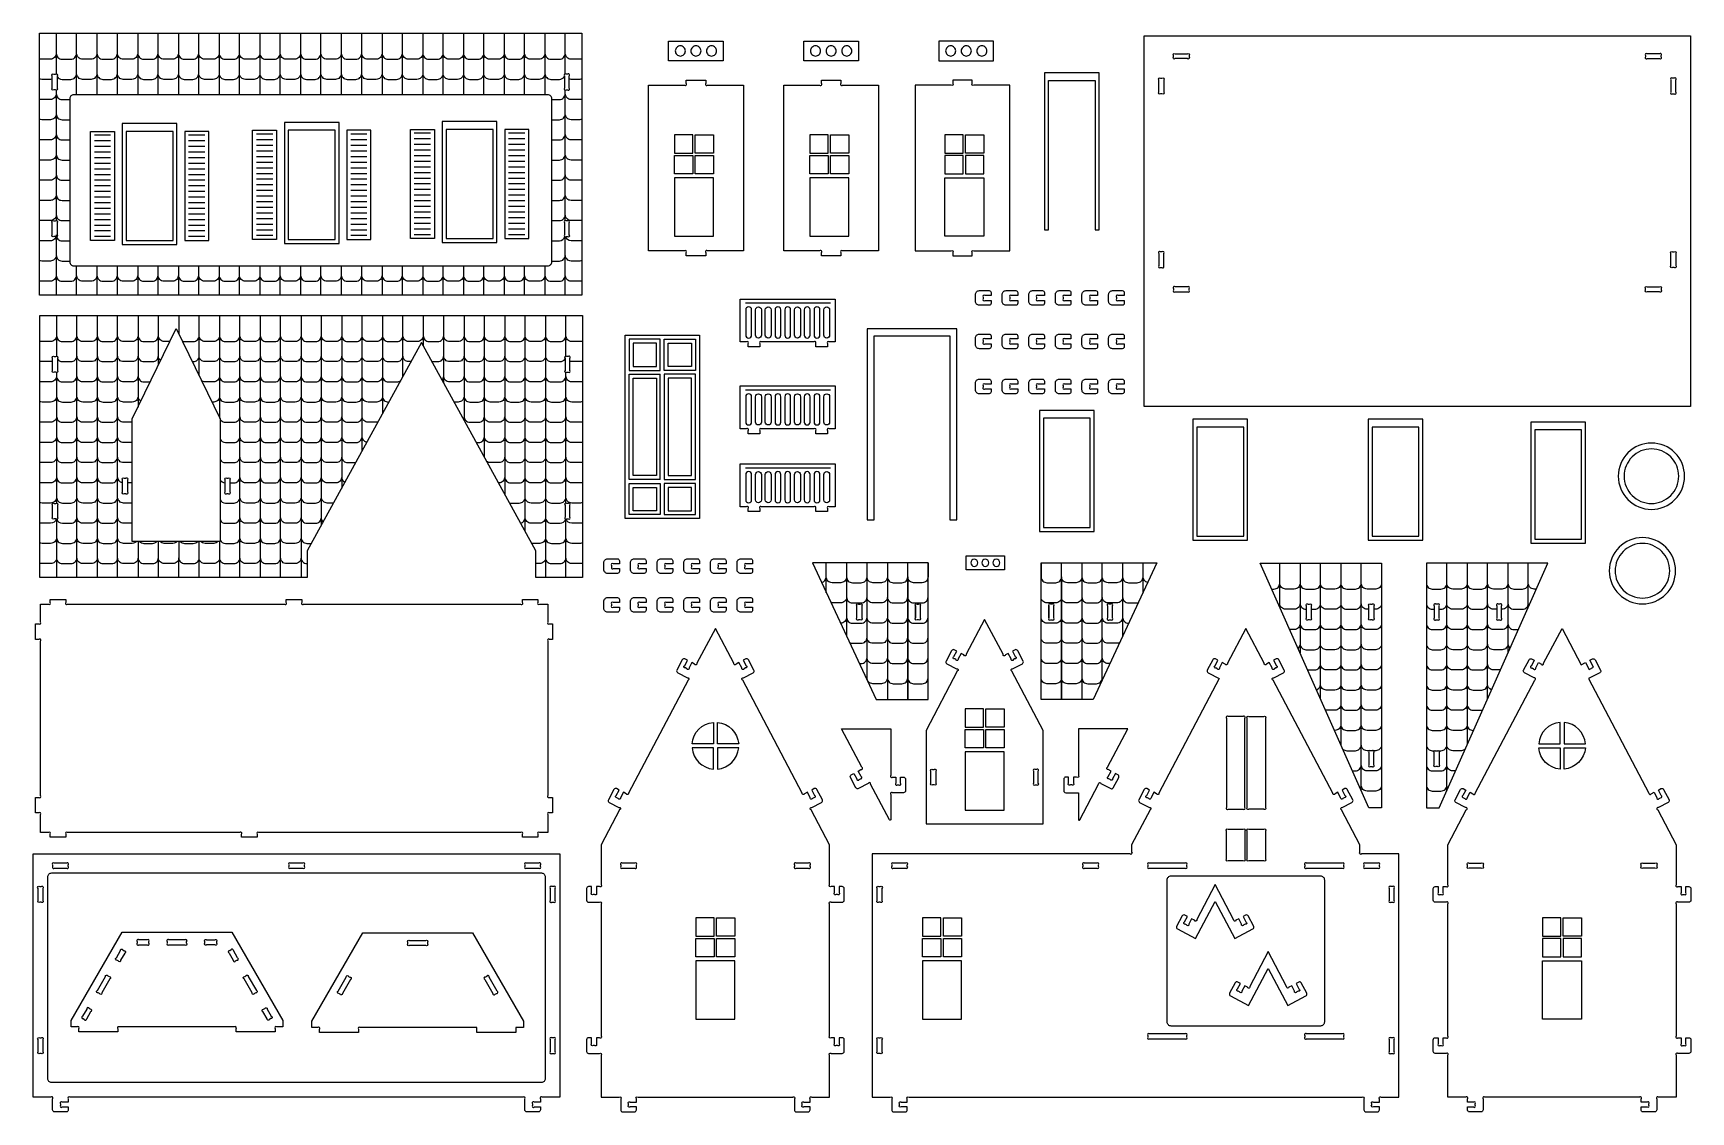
# Model space of a CAD drawing. Extents: x -1620 to 2458, y -1185 to 1470.
import ezdxf

# ---------------------------------------------------------------- set-up
doc = ezdxf.new("R2010")
doc.units = 0
doc.header["$MEASUREMENT"] = 0
doc.layers.add('LAYER1', color=18, linetype='CONTINUOUS')

msp = doc.modelspace()

# ---------------------------------------------------------------- linework, layer by layer
at = {"layer": 'LAYER1'}
for points in [[(-1604.1, 825.6), (-1604.1, 1470.4), (-269.7, 1470.4), (-269.7, 825.6)], [(-56.5, 1450.6), (77.9, 1450.6), (77.9, 1402.6), (-56.5, 1402.6)], [(276, 1450.6), (410.4, 1450.6), (410.4, 1402.6), (276, 1402.6)], [(743, 1450.6), (608.6, 1450.6), (608.6, 1402.6), (743, 1402.6)], [(2457.4, 1463.7), (2457.4, 551.7), (1113.4, 551.7), (1113.4, 1463.7)], [(877.9, 986.3), (877.9, 1353.6), (993.1, 1353.6), (993.1, 986.3), (1002.7, 986.3), (1002.7, 1372.8), (868.3, 1372.8), (868.3, 986.3)], [(-1478.9, 1228.7), (-1419.8, 1228.7), (-1419.8, 959.9), (-1478.9, 959.9)], [(-1266.2, 1247.9), (-1400.6, 1247.9), (-1400.6, 950.3), (-1266.2, 950.3)], [(-1275.8, 1228.7), (-1391, 1228.7), (-1391, 959.9), (-1275.8, 959.9)], [(-1187.8, 1228.7), (-1247, 1228.7), (-1247, 959.9), (-1187.8, 959.9)], [(-1080.3, 1231.2), (-1021.1, 1231.2), (-1021.1, 962.4), (-1080.3, 962.4)], [(-867.5, 1250.4), (-1001.9, 1250.4), (-1001.9, 952.8), (-867.5, 952.8)], [(-877.1, 1231.2), (-992.3, 1231.2), (-992.3, 962.4), (-877.1, 962.4)], [(-789.1, 1231.2), (-848.3, 1231.2), (-848.3, 962.4), (-789.1, 962.4)], [(-691.8, 1233.5), (-632.6, 1233.5), (-632.6, 964.7), (-691.8, 964.7)], [(-479, 1252.7), (-613.4, 1252.7), (-613.4, 955.1), (-479, 955.1)], [(-488.6, 1233.5), (-603.8, 1233.5), (-603.8, 964.7), (-488.6, 964.7)], [(-400.7, 1233.5), (-459.8, 1233.5), (-459.8, 964.7), (-400.7, 964.7)], [(3, 1220.2), (-42, 1220.2), (-42, 1175.2), (3, 1175.2)], [(9, 1175.2), (9, 1220.2), (54, 1220.2), (54, 1175.2)], [(335.6, 1220.2), (290.6, 1220.2), (290.6, 1175.2), (335.6, 1175.2)], [(341.6, 1175.2), (341.6, 1220.2), (386.6, 1220.2), (386.6, 1175.2)], [(668.1, 1175.2), (668.1, 1220.2), (623.1, 1220.2), (623.1, 1175.2)], [(674.1, 1220.2), (719.1, 1220.2), (719.1, 1175.2), (674.1, 1175.2)], [(-42, 1124.2), (-42, 1169.2), (3, 1169.2), (3, 1124.2)], [(54, 1124.2), (9, 1124.2), (9, 1169.2), (54, 1169.2)], [(290.6, 1124.2), (290.6, 1169.2), (335.6, 1169.2), (335.6, 1124.2)], [(386.6, 1124.2), (341.6, 1124.2), (341.6, 1169.2), (386.6, 1169.2)], [(623.1, 1124.2), (668.1, 1124.2), (668.1, 1169.2), (623.1, 1169.2)], [(719.1, 1124.2), (719.1, 1169.2), (674.1, 1169.2), (674.1, 1124.2)], [(-42, 970.6), (54, 970.6), (54, 1114.6), (-42, 1114.6)], [(290.6, 970.6), (386.6, 970.6), (386.6, 1114.6), (290.6, 1114.6)], [(719.1, 970.6), (623.1, 970.6), (623.1, 1114.6), (719.1, 1114.6)], [(-945.5, 196.1), (-945.5, 130.3), (-1603.5, 130.3), (-1603.5, 775.6), (-268.2, 775.6), (-268.2, 130.3), (-383.5, 130.3), (-383.5, 196.1), (-664.5, 708.7)], [(-1160, 520.8), (-1160, 219.2), (-1376.1, 219.2), (-1376.1, 520.8), (-1268, 743.7)], [(652.6, 272.5), (652.6, 742.9), (431.8, 742.9), (431.8, 272.5), (449.1, 272.5), (449.1, 725.6), (635.3, 725.6), (635.3, 272.5)], [(19, 275.6), (-163.4, 275.6), (-163.4, 726.8), (19, 726.8)], [(-153.8, 717.2), (-153.8, 640.4), (-77, 640.4), (-77, 717.2)], [(-144.2, 707.6), (-144.2, 650), (-86.6, 650), (-86.6, 707.6)], [(-67.4, 640.4), (-67.4, 717.2), (9.4, 717.2), (9.4, 640.4)], [(-57.8, 650), (-57.8, 707.6), (-0.2, 707.6), (-0.2, 650)], [(-144.2, 381.2), (-144.2, 621.2), (-86.6, 621.2), (-86.6, 381.2)], [(-67.4, 371.6), (9.4, 371.6), (9.4, 630.8), (-67.4, 630.8)], [(-57.8, 381.2), (-0.2, 381.2), (-0.2, 621.2), (-57.8, 621.2)], [(990.5, 541.7), (856.1, 541.7), (856.1, 244.1), (990.5, 244.1)], [(980.9, 522.5), (865.7, 522.5), (865.7, 253.7), (980.9, 253.7)], [(1367.8, 519.9), (1233.4, 519.9), (1233.4, 222.3), (1367.8, 222.3)], [(1358.2, 500.7), (1243, 500.7), (1243, 231.9), (1358.2, 231.9)], [(1799.1, 519.9), (1664.7, 519.9), (1664.7, 222.3), (1799.1, 222.3)], [(1789.5, 500.7), (1674.3, 500.7), (1674.3, 231.9), (1789.5, 231.9)], [(2199, 512.8), (2064.6, 512.8), (2064.6, 215.2), (2199, 215.2)], [(2189.4, 493.6), (2074.2, 493.6), (2074.2, 224.8), (2189.4, 224.8)], [(-153.8, 362), (-77, 362), (-77, 285.2), (-153.8, 285.2)], [(-144.2, 352.4), (-86.6, 352.4), (-86.6, 294.8), (-144.2, 294.8)], [(-67.4, 285.2), (9.4, 285.2), (9.4, 362), (-67.4, 362)], [(-57.8, 294.8), (-0.2, 294.8), (-0.2, 352.4), (-57.8, 352.4)], [(453.9, -169.8), (562.6, -169.8), (581.8, -169.8), (581.8, 166.5), (297.1, 166.5)], [(675.1, 183.6), (769.9, 183.6), (769.9, 149.8), (675.1, 149.8)], [(1144.7, 166.5), (987.9, -169.8), (879.1, -169.8), (859.9, -169.8), (859.9, 166.5)], [(1666.3, -436.1), (1398.8, 166.2), (1697.5, 166.2), (1697.5, -436.1)], [(1986.4, -104.3), (2106.5, 166.2), (1807.9, 166.2), (1807.9, -436.1), (1839.1, -436.1), (1966.9, -148.2)], [(717.9, -192.8), (672.9, -192.8), (672.9, -237.8), (717.9, -237.8)], [(723.9, -237.8), (723.9, -192.8), (768.9, -192.8), (768.9, -237.8)], [(672.9, -288.8), (672.9, -243.8), (717.9, -243.8), (717.9, -288.8)], [(768.9, -288.8), (723.9, -288.8), (723.9, -243.8), (768.9, -243.8)], [(672.9, -442.5), (768.9, -442.5), (768.9, -298.4), (672.9, -298.4)], [(55.5, -707.1), (10.5, -707.1), (10.5, -752.1), (55.5, -752.1)], [(61.5, -752.1), (61.5, -707.1), (106.5, -707.1), (106.5, -752.1)], [(613.3, -707.1), (568.3, -707.1), (568.3, -752.1), (613.3, -752.1)], [(619.3, -752.1), (619.3, -707.1), (664.3, -707.1), (664.3, -752.1)], [(2138.5, -752.1), (2138.5, -707.1), (2093.5, -707.1), (2093.5, -752.1)], [(2144.5, -707.1), (2189.5, -707.1), (2189.5, -752.1), (2144.5, -752.1)], [(10.5, -803.1), (10.5, -758.1), (55.5, -758.1), (55.5, -803.1)], [(106.5, -803.1), (61.5, -803.1), (61.5, -758.1), (106.5, -758.1)], [(568.3, -803.1), (568.3, -758.1), (613.3, -758.1), (613.3, -803.1)], [(664.3, -803.1), (619.3, -803.1), (619.3, -758.1), (664.3, -758.1)], [(2093.5, -803.1), (2138.5, -803.1), (2138.5, -758.1), (2093.5, -758.1)], [(2189.5, -803.1), (2189.5, -758.1), (2144.5, -758.1), (2144.5, -803.1)], [(10.5, -956.7), (106.5, -956.7), (106.5, -812.7), (10.5, -812.7)], [(568.3, -956.7), (664.3, -956.7), (664.3, -812.7), (568.3, -812.7)], [(2189.5, -956.7), (2093.5, -956.7), (2093.5, -812.7), (2189.5, -812.7)]]:
    msp.add_lwpolyline(points, close=True, dxfattribs=at)
for points in [[(-1563.1, 1470.4), (-1563.1, 1369.1)], [(-1513, 1318.7), (-1513, 1470.4)], [(-1462.9, 1470.4), (-1462.9, 1318.7)], [(-1412.8, 1318.7), (-1412.8, 1470.4)], [(-1362.7, 1470.4), (-1362.7, 1318.7)], [(-1312.7, 1318.7), (-1312.7, 1470.4)], [(-1262.6, 1470.4), (-1262.6, 1318.7)], [(-1212.5, 1318.7), (-1212.5, 1470.4)], [(-1162.4, 1470.4), (-1162.4, 1318.7)], [(-1112.3, 1318.7), (-1112.3, 1470.4)], [(-1062.2, 1470.4), (-1062.2, 1318.7)], [(-1012.1, 1318.7), (-1012.1, 1470.4)], [(-962, 1470.4), (-962, 1318.7)], [(-911.9, 1318.7), (-911.9, 1470.4)], [(-861.8, 1470.4), (-861.8, 1318.7)], [(-811.7, 1318.7), (-811.7, 1470.4)], [(-761.6, 1470.4), (-761.6, 1318.7)], [(-711.5, 1318.7), (-711.5, 1470.4)], [(-661.4, 1470.4), (-661.4, 1318.7)], [(-611.3, 1318.7), (-611.3, 1470.4)], [(-561.2, 1470.4), (-561.2, 1318.7)], [(-511.1, 1318.7), (-511.1, 1470.4)], [(-461, 1470.4), (-461, 1318.7)], [(-410.9, 1318.7), (-410.9, 1470.4)], [(-360.8, 1470.4), (-360.8, 1318.7)], [(-310.8, 1369.1), (-310.8, 1470.4)], [(-1563.1, 1330.7), (-1563.1, 1008.1)], [(-310.8, 1008.1), (-310.8, 1330.7)], [(-642.2, 1223.9), (-682.2, 1223.9)], [(-410.3, 1223.9), (-450.2, 1223.9)], [(-1429.4, 1219.1), (-1469.3, 1219.1)], [(-1429.4, 1205.2), (-1469.3, 1205.2)], [(-1429.4, 1191.4), (-1469.3, 1191.4)], [(-1197.4, 1219.1), (-1237.4, 1219.1)], [(-1197.4, 1205.2), (-1237.4, 1205.2)], [(-1197.4, 1191.4), (-1237.4, 1191.4)], [(-1030.7, 1221.6), (-1070.7, 1221.6)], [(-1030.7, 1207.7), (-1070.7, 1207.7)], [(-1030.7, 1193.8), (-1070.7, 1193.8)], [(-798.7, 1221.6), (-838.7, 1221.6)], [(-798.7, 1207.7), (-838.7, 1207.7)], [(-798.7, 1193.8), (-838.7, 1193.8)], [(-642.2, 1210), (-682.2, 1210)], [(-642.2, 1196.1), (-682.2, 1196.1)], [(-410.3, 1210), (-450.2, 1210)], [(-410.3, 1196.1), (-450.2, 1196.1)], [(-1429.4, 1177.5), (-1469.3, 1177.5)], [(-1429.4, 1163.6), (-1469.3, 1163.6)], [(-1429.4, 1149.8), (-1469.3, 1149.8)], [(-1197.4, 1177.5), (-1237.4, 1177.5)], [(-1197.4, 1163.6), (-1237.4, 1163.6)], [(-1197.4, 1149.8), (-1237.4, 1149.8)], [(-1030.7, 1180), (-1070.7, 1180)], [(-1030.7, 1166.1), (-1070.7, 1166.1)], [(-1030.7, 1152.2), (-1070.7, 1152.2)], [(-798.7, 1180), (-838.7, 1180)], [(-798.7, 1166.1), (-838.7, 1166.1)], [(-798.7, 1152.2), (-838.7, 1152.2)], [(-642.2, 1182.3), (-682.2, 1182.3)], [(-642.2, 1168.4), (-682.2, 1168.4)], [(-642.2, 1154.5), (-682.2, 1154.5)], [(-410.3, 1182.3), (-450.2, 1182.3)], [(-410.3, 1168.4), (-450.2, 1168.4)], [(-410.3, 1154.5), (-450.2, 1154.5)], [(-1429.4, 1135.9), (-1469.3, 1135.9)], [(-1429.4, 1122), (-1469.3, 1122)], [(-1429.4, 1108.2), (-1469.3, 1108.2)], [(-1197.4, 1135.9), (-1237.4, 1135.9)], [(-1197.4, 1122), (-1237.4, 1122)], [(-1197.4, 1108.2), (-1237.4, 1108.2)], [(-1030.7, 1138.4), (-1070.7, 1138.4)], [(-1030.7, 1124.5), (-1070.7, 1124.5)], [(-1030.7, 1110.6), (-1070.7, 1110.6)], [(-798.7, 1138.4), (-838.7, 1138.4)], [(-798.7, 1124.5), (-838.7, 1124.5)], [(-798.7, 1110.6), (-838.7, 1110.6)], [(-642.2, 1140.7), (-682.2, 1140.7)], [(-642.2, 1126.8), (-682.2, 1126.8)], [(-642.2, 1112.9), (-682.2, 1112.9)], [(-410.3, 1140.7), (-450.2, 1140.7)], [(-410.3, 1126.8), (-450.2, 1126.8)], [(-410.3, 1112.9), (-450.2, 1112.9)], [(-1429.4, 1094.3), (-1469.3, 1094.3)], [(-1429.4, 1080.4), (-1469.3, 1080.4)], [(-1429.4, 1066.6), (-1469.3, 1066.6)], [(-1197.4, 1094.3), (-1237.4, 1094.3)], [(-1197.4, 1080.4), (-1237.4, 1080.4)], [(-1197.4, 1066.6), (-1237.4, 1066.6)], [(-1030.7, 1096.8), (-1070.7, 1096.8)], [(-1030.7, 1082.9), (-1070.7, 1082.9)], [(-1030.7, 1069), (-1070.7, 1069)], [(-798.7, 1096.8), (-838.7, 1096.8)], [(-798.7, 1082.9), (-838.7, 1082.9)], [(-798.7, 1069), (-838.7, 1069)], [(-642.2, 1099.1), (-682.2, 1099.1)], [(-642.2, 1085.2), (-682.2, 1085.2)], [(-642.2, 1071.3), (-682.2, 1071.3)], [(-410.3, 1099.1), (-450.2, 1099.1)], [(-410.3, 1085.2), (-450.2, 1085.2)], [(-410.3, 1071.3), (-450.2, 1071.3)], [(-1429.4, 1052.7), (-1469.3, 1052.7)], [(-1429.4, 1038.8), (-1469.3, 1038.8)], [(-1429.4, 1025), (-1469.3, 1025)], [(-1197.4, 1052.7), (-1237.4, 1052.7)], [(-1197.4, 1038.8), (-1237.4, 1038.8)], [(-1197.4, 1025), (-1237.4, 1025)], [(-1030.7, 1055.2), (-1070.7, 1055.2)], [(-1030.7, 1041.3), (-1070.7, 1041.3)], [(-1030.7, 1027.4), (-1070.7, 1027.4)], [(-798.7, 1055.2), (-838.7, 1055.2)], [(-798.7, 1041.3), (-838.7, 1041.3)], [(-798.7, 1027.4), (-838.7, 1027.4)], [(-642.2, 1057.5), (-682.2, 1057.5)], [(-642.2, 1043.6), (-682.2, 1043.6)], [(-642.2, 1029.7), (-682.2, 1029.7)], [(-410.3, 1057.5), (-450.2, 1057.5)], [(-410.3, 1043.6), (-450.2, 1043.6)], [(-410.3, 1029.7), (-450.2, 1029.7)], [(-1429.4, 1011.1), (-1469.3, 1011.1)], [(-1429.4, 997.2), (-1469.3, 997.2)], [(-1429.4, 983.4), (-1469.3, 983.4)], [(-1197.4, 1011.1), (-1237.4, 1011.1)], [(-1197.4, 997.2), (-1237.4, 997.2)], [(-1197.4, 983.4), (-1237.4, 983.4)], [(-1030.7, 1013.6), (-1070.7, 1013.6)], [(-1030.7, 999.7), (-1070.7, 999.7)], [(-1030.7, 985.8), (-1070.7, 985.8)], [(-798.7, 1013.6), (-838.7, 1013.6)], [(-798.7, 999.7), (-838.7, 999.7)], [(-798.7, 985.8), (-838.7, 985.8)], [(-642.2, 1015.9), (-682.2, 1015.9)], [(-642.2, 1002), (-682.2, 1002)], [(-642.2, 988.1), (-682.2, 988.1)], [(-410.3, 1015.9), (-450.2, 1015.9)], [(-410.3, 1002), (-450.2, 1002)], [(-410.3, 988.1), (-450.2, 988.1)], [(-1563.1, 973.6), (-1563.1, 825.6)], [(-1429.4, 969.5), (-1469.3, 969.5)], [(-1197.4, 969.5), (-1237.4, 969.5)], [(-1030.7, 972), (-1070.7, 972)], [(-798.7, 972), (-838.7, 972)], [(-642.2, 974.3), (-682.2, 974.3)], [(-410.3, 974.3), (-450.2, 974.3)], [(-310.8, 825.6), (-310.8, 969.7)], [(-1513, 825.6), (-1513, 897.8)], [(-1462.9, 897.8), (-1462.9, 825.6)], [(-1412.8, 825.6), (-1412.8, 897.8)], [(-1362.7, 897.8), (-1362.7, 825.6)], [(-1312.7, 825.6), (-1312.7, 897.8)], [(-1262.6, 897.8), (-1262.6, 825.6)], [(-1212.5, 825.6), (-1212.5, 897.8)], [(-1162.4, 897.8), (-1162.4, 825.6)], [(-1112.3, 825.6), (-1112.3, 897.8)], [(-1062.2, 897.8), (-1062.2, 825.6)], [(-1012.1, 825.6), (-1012.1, 897.8)], [(-962, 897.8), (-962, 825.6)], [(-911.9, 825.6), (-911.9, 897.8)], [(-861.8, 897.8), (-861.8, 825.6)], [(-811.7, 825.6), (-811.7, 897.8)], [(-761.6, 897.8), (-761.6, 825.6)], [(-711.5, 825.6), (-711.5, 897.8)], [(-661.4, 897.8), (-661.4, 825.6)], [(-611.3, 825.6), (-611.3, 897.8)], [(-561.2, 897.8), (-561.2, 825.6)], [(-511.1, 825.6), (-511.1, 897.8)], [(-461, 897.8), (-461, 825.6)], [(-410.9, 825.6), (-410.9, 897.8)], [(-360.8, 897.8), (-360.8, 825.6)], [(-1261.7, 775.6), (-1261.7, 730.6)], [(-1261.7, 775.6), (-1261.7, 730.6)], [(132.8, 806.4), (341.9, 806.4)], [(-660.2, 725.9), (-660.2, 700.7)], [(-660.2, 725.9), (-660.2, 700.7)], [(-1562.4, 676.2), (-1562.4, 674.3)], [(-1562.4, 676.2), (-1562.4, 674.3)], [(-1311.8, 653.4), (-1311.8, 676.2)], [(-1311.8, 653.4), (-1311.8, 676.2)], [(-1311.8, 653.4), (-1311.8, 676.2)], [(-1211.6, 627.2), (-1211.6, 676.2)], [(-1211.6, 627.2), (-1211.6, 676.2)], [(-309.3, 674.3), (-309.3, 676.2)], [(-309.3, 674.3), (-309.3, 676.2)], [(-710.3, 625.2), (-710.3, 626.5)], [(-710.3, 625.2), (-710.3, 626.5)], [(-610, 609.3), (-610, 626.5)], [(-610, 609.3), (-610, 626.5)], [(-77, 371.6), (-153.8, 371.6), (-153.8, 630.8), (-77, 630.8)], [(-77, 371.6), (-77, 630.8)], [(-1361.9, 576.7), (-1361.9, 550)], [(-760.4, 576.7), (-760.4, 533.7)], [(-760.4, 576.7), (-760.4, 533.7)], [(132.8, 592.3), (341.9, 592.3)], [(-1161.4, 527), (-1161.4, 523.8)], [(-1161.4, 527), (-1161.4, 523.8)], [(-810.5, 515.6), (-810.5, 527)], [(-810.5, 515.6), (-810.5, 527)], [(-810.5, 442.3), (-810.5, 527)], [(-559.9, 527), (-559.9, 517.8)], [(-559.9, 527), (-559.9, 517.8)], [(-810.5, 442.3), (-810.5, 470)], [(-509.8, 426.4), (-509.8, 427.6)], [(-509.8, 426.4), (-509.8, 427.6)], [(-860.7, 377.9), (-860.7, 350.8)], [(-860.7, 377.9), (-860.7, 350.8)], [(-459.7, 377.9), (-459.7, 335)], [(-459.7, 377.9), (-459.7, 335)], [(132.8, 400.7), (341.9, 400.7)], [(-1562.4, 328.2), (-1562.4, 313)], [(-1562.4, 328.2), (-1562.4, 313)], [(-309.3, 313), (-309.3, 328.2)], [(-309.3, 313), (-309.3, 328.2)], [(-910.8, 259.4), (-910.8, 278.5)], [(-910.8, 259.4), (-910.8, 278.5)], [(-409.5, 243.5), (-409.5, 278.5)], [(-409.5, 243.5), (-409.5, 278.5)], [(-1562.4, 179.1), (-1562.4, 130.3)], [(-1562.4, 179.1), (-1562.4, 130.3)], [(-1512.3, 130.3), (-1512.3, 179.1)], [(-1512.3, 130.3), (-1512.3, 179.1)], [(-1462.2, 179.1), (-1462.2, 130.3)], [(-1462.2, 179.1), (-1462.2, 130.3)], [(-1412.1, 130.3), (-1412.1, 179.1)], [(-1412.1, 130.3), (-1412.1, 179.1)], [(-1361.9, 179.1), (-1361.9, 130.3)], [(-1361.9, 179.1), (-1361.9, 130.3)], [(-1311.8, 130.3), (-1311.8, 179.1)], [(-1311.8, 130.3), (-1311.8, 179.1)], [(-1261.7, 130.3), (-1261.7, 179.1)], [(-1211.6, 130.3), (-1211.6, 179.1)], [(-1211.6, 130.3), (-1211.6, 179.1)], [(-1211.6, 130.3), (-1211.6, 179.1)], [(-1211.6, 130.3), (-1211.6, 179.1)], [(-1161.4, 179.1), (-1161.4, 130.3)], [(-1161.4, 179.1), (-1161.4, 130.3)], [(-1111.3, 130.3), (-1111.3, 179.1)], [(-1111.3, 130.3), (-1111.3, 179.1)], [(-1061.2, 179.1), (-1061.2, 130.3)], [(-1061.2, 179.1), (-1061.2, 130.3)], [(-1011.1, 130.3), (-1011.1, 179.1)], [(-1011.1, 130.3), (-1011.1, 179.1)], [(-960.9, 179.1), (-960.9, 130.3)], [(-960.9, 179.1), (-960.9, 130.3)], [(-359.4, 179.1), (-359.4, 130.3)], [(-359.4, 179.1), (-359.4, 130.3)], [(-309.3, 130.3), (-309.3, 179.1)], [(-309.3, 130.3), (-309.3, 179.1)], [(331.2, 93.2), (331.2, 132)], [(1110.6, 93.2), (1110.6, 132)], [(550.6, 60.9), (550.6, 30.9)], [(558.4, 65.1), (554.9, 65.1)], [(562.6, 60.9), (562.6, 30.9)], [(879.1, 30.9), (879.1, 60.9)], [(886.9, 65.1), (883.4, 65.1)], [(891.2, 30.9), (891.2, 60.9)], [(1446.9, 58), (1446.9, 66.7)], [(1446.9, 58), (1446.9, 66.7)], [(2058.5, 58), (2058.5, 66.7)], [(2058.5, 58), (2058.5, 66.7)], [(381.3, 32.6), (381.3, -14.2)], [(381.3, 32.6), (381.3, -14.2)], [(558.4, 26.7), (554.9, 26.7)], [(883.4, 26.7), (886.9, 26.7)], [(1060.4, 32.6), (1060.4, -14.2)], [(1060.4, 32.6), (1060.4, -14.2)], [(1497, -32.7), (1497, -54.9)], [(1497, -32.7), (1497, -54.9)], [(2008.4, -32.7), (2008.4, -54.9)], [(2008.4, -32.7), (2008.4, -54.9)], [(431.5, -121.6), (431.5, -116.5)], [(431.5, -121.6), (431.5, -116.5)], [(1010.3, -121.6), (1010.3, -116.5)], [(1010.3, -121.6), (1010.3, -116.5)], [(1547.1, -167.8), (1547.1, -132.1)], [(1547.1, -167.8), (1547.1, -132.1)], [(1958.2, -167.8), (1958.2, -132.1)], [(1958.2, -167.8), (1958.2, -132.1)], [(1597.2, -231.5), (1597.2, -280.7)], [(1597.2, -231.5), (1597.2, -280.7)], [(1908.1, -231.5), (1908.1, -280.7)], [(1908.1, -231.5), (1908.1, -280.7)], [(1647.4, -393.6), (1647.4, -380.7)], [(1647.4, -393.6), (1647.4, -380.7)], [(1858, -393.6), (1858, -380.7)], [(1858, -393.6), (1858, -380.7)], [(1697.5, -430.4), (1697.5, -436.1)], [(1807.9, -430.4), (1807.9, -436.1)]]:
    msp.add_lwpolyline(points, dxfattribs=at)
for points in [[(-27.7, 1439, 0.414214), (-40.2, 1426.6, 0.414214), (-27.7, 1414.1, 0.414214), (-15.3, 1426.6, 0.414214)], [(10.7, 1439, 0.414214), (-1.8, 1426.6, 0.414214), (10.7, 1414.1, 0.414214), (23.1, 1426.6, 0.414214)], [(49.1, 1439, 0.414214), (36.6, 1426.6, 0.414214), (49.1, 1414.1, 0.414214), (61.5, 1426.6, 0.414214)], [(304.8, 1439, 0.414214), (292.4, 1426.6, 0.414214), (304.8, 1414.1, 0.414214), (317.2, 1426.6, 0.414214)], [(343.2, 1439, 0.414214), (330.8, 1426.6, 0.414214), (343.2, 1414.1, 0.414214), (355.6, 1426.6, 0.414214)], [(381.6, 1439, 0.414214), (369.2, 1426.6, 0.414214), (381.6, 1414.1, 0.414214), (394, 1426.6, 0.414214)], [(637.4, 1439, 0.414214), (624.9, 1426.6, 0.414214), (637.4, 1414.1, 0.414214), (649.8, 1426.6, 0.414214)], [(675.8, 1439, 0.414214), (663.3, 1426.6, 0.414214), (675.8, 1414.1, 0.414214), (688.2, 1426.6, 0.414214)], [(714.2, 1439, 0.414214), (701.7, 1426.6, 0.414214), (714.2, 1414.1, 0.414214), (726.6, 1426.6, 0.414214)], [(1189.6, 1419.6), (1219.6, 1419.6, -1), (1223.8, 1415.3), (1223.8, 1411.8, -1), (1219.6, 1407.6), (1189.6, 1407.6, -1), (1185.4, 1411.8), (1185.4, 1415.3, -1)], [(2351.2, 1407.6), (2381.2, 1407.6, 1), (2385.4, 1411.8), (2385.4, 1415.3, 1), (2381.2, 1419.6), (2351.2, 1419.6, 1), (2347, 1415.3), (2347, 1411.8, 1)], [(-1560.9, 1364.9), (-1560.9, 1335, -1), (-1565.2, 1330.7), (-1568.7, 1330.7, -1), (-1572.9, 1335), (-1572.9, 1364.9, -1), (-1568.7, 1369.1), (-1565.2, 1369.1, -1)], [(-312.9, 1364.9), (-312.9, 1335, 1), (-308.7, 1330.7), (-305.2, 1330.7, 1), (-300.9, 1335), (-300.9, 1364.9, 1), (-305.2, 1369.1), (-308.7, 1369.1, 1)], [(-106.1, 1342.6), (-17.6, 1342.6, 1), (-13.3, 1346.8), (-13.3, 1354.6), (34.7, 1354.6), (34.7, 1346.8, 1), (38.9, 1342.6), (127.4, 1342.6), (127.4, 934.6), (38.9, 934.6, 1), (34.7, 930.3), (34.7, 922.6), (-13.3, 922.6), (-13.3, 930.3, 1), (-17.6, 934.6), (-106.1, 934.6)], [(226.5, 1342.6), (315, 1342.6, 1), (319.2, 1346.8), (319.2, 1354.6), (367.2, 1354.6), (367.2, 1346.8, 1), (371.5, 1342.6), (460, 1342.6), (460, 934.6), (371.5, 934.6, 1), (367.2, 930.3), (367.2, 922.6), (319.2, 922.6), (319.2, 930.3, 1), (315, 934.6), (226.5, 934.6)], [(783.2, 1342.6), (694.7, 1342.6, -1), (690.5, 1346.8), (690.5, 1354.6), (642.5, 1354.6), (642.5, 1346.8, -1), (638.2, 1342.6), (549.7, 1342.6), (549.7, 934.6), (638.2, 934.6, -1), (642.5, 930.3), (642.5, 922.6), (690.5, 922.6), (690.5, 930.3, -1), (694.7, 934.6), (783.2, 934.6)], [(1161.4, 1355.3), (1161.4, 1325.4, -1), (1157.2, 1321.2), (1153.6, 1321.2, -1), (1149.4, 1325.4), (1149.4, 1355.3, -1), (1153.6, 1359.6), (1157.2, 1359.6, -1)], [(2409.4, 1355.3), (2409.4, 1325.4, 1), (2413.6, 1321.2), (2417.2, 1321.2, 1), (2421.4, 1325.4), (2421.4, 1355.3, 1), (2417.2, 1359.6), (2413.6, 1359.6, 1)], [(-353.7, 1318.7), (-1520.1, 1318.7, 0.414214), (-1529.7, 1309.1), (-1529.7, 907.4, 0.414214), (-1520.1, 897.8), (-353.7, 897.8, 0.414214), (-344.1, 907.4), (-344.1, 1309.1, 0.414214)], [(-1560.9, 1003.9), (-1560.9, 974, -1), (-1565.2, 969.7), (-1568.7, 969.7, -1), (-1572.9, 974), (-1572.9, 1003.9, -1), (-1568.7, 1008.1), (-1565.2, 1008.1, -1)], [(-312.9, 1003.9), (-312.9, 974, 1), (-308.7, 969.7), (-305.2, 969.7, 1), (-300.9, 974), (-300.9, 1003.9, 1), (-305.2, 1008.1), (-308.7, 1008.1, 1)], [(1149.4, 928.1), (1149.4, 898.1, 1), (1153.6, 893.9), (1157.2, 893.9, 1), (1161.4, 898.1), (1161.4, 928.1, 1), (1157.2, 932.3), (1153.6, 932.3, 1)], [(2421.4, 928.1), (2421.4, 898.1, -1), (2417.2, 893.9), (2413.6, 893.9, -1), (2409.4, 898.1), (2409.4, 928.1, -1), (2413.6, 932.3), (2417.2, 932.3, -1)], [(138.9, 698.4), (138.9, 706.2, 1), (134.6, 710.4), (119.7, 710.4), (119.7, 816), (353.2, 816), (353.2, 710.4), (338.2, 710.4, 1), (334, 706.2), (334, 698.4), (305.2, 698.4), (305.2, 706.2, 1), (301, 710.4), (171.9, 710.4, 1), (167.7, 706.2), (167.7, 698.4)], [(731.9, 800.6), (707.9, 800.6, -0.414214), (698.3, 810.2), (698.3, 827, -0.414214), (707.9, 836.6), (731.9, 836.6, -0.414214), (736.7, 831.8), (736.7, 824.6), (721.8, 824.6, 1), (717.5, 820.3), (717.5, 816.8, 1), (721.8, 812.6), (736.7, 812.6), (736.7, 805.4, -0.414214)], [(797.5, 800.6), (773.5, 800.6, -0.414214), (763.9, 810.2), (763.9, 827, -0.414214), (773.5, 836.6), (797.5, 836.6, -0.414214), (802.3, 831.8), (802.3, 824.6), (787.3, 824.6, 1), (783.1, 820.3), (783.1, 816.8, 1), (787.3, 812.6), (802.3, 812.6), (802.3, 805.4, -0.414214)], [(863, 800.6), (839, 800.6, -0.414214), (829.4, 810.2), (829.4, 827, -0.414214), (839, 836.6), (863, 836.6, -0.414214), (867.8, 831.8), (867.8, 824.6), (852.8, 824.6, 1), (848.6, 820.3), (848.6, 816.8, 1), (852.8, 812.6), (867.8, 812.6), (867.8, 805.4, -0.414214)], [(928.5, 800.6), (904.5, 800.6, -0.414214), (894.9, 810.2), (894.9, 827, -0.414214), (904.5, 836.6), (928.5, 836.6, -0.414214), (933.3, 831.8), (933.3, 824.6), (918.3, 824.6, 1), (914.1, 820.3), (914.1, 816.8, 1), (918.3, 812.6), (933.3, 812.6), (933.3, 805.4, -0.414214)], [(994, 800.6), (970, 800.6, -0.414214), (960.4, 810.2), (960.4, 827, -0.414214), (970, 836.6), (994, 836.6, -0.414214), (998.8, 831.8), (998.8, 824.6), (983.9, 824.6, 1), (979.6, 820.3), (979.6, 816.8, 1), (983.9, 812.6), (998.8, 812.6), (998.8, 805.4, -0.414214)], [(1059.5, 800.6), (1035.5, 800.6, -0.414214), (1025.9, 810.2), (1025.9, 827, -0.414214), (1035.5, 836.6), (1059.5, 836.6, -0.414214), (1064.3, 831.8), (1064.3, 824.6), (1049.4, 824.6, 1), (1045.1, 820.3), (1045.1, 816.8, 1), (1049.4, 812.6), (1064.3, 812.6), (1064.3, 805.4, -0.414214)], [(1189.6, 833.9), (1219.6, 833.9, 1), (1223.8, 838.1), (1223.8, 841.7, 1), (1219.6, 845.9), (1189.6, 845.9, 1), (1185.4, 841.7), (1185.4, 838.1, 1)], [(2381.2, 833.9), (2351.2, 833.9, -1), (2347, 838.1), (2347, 841.7, -1), (2351.2, 845.9), (2381.2, 845.9, -1), (2385.4, 841.7), (2385.4, 838.1, -1)], [(147.6, 727.2), (147.6, 789.6, 1), (133.2, 789.6), (133.2, 727.2, 1)], [(157.2, 727.2), (157.2, 789.6, -1), (171.6, 789.6), (171.6, 727.2, -1)], [(181.2, 727.2), (181.2, 789.6, -1), (195.6, 789.6), (195.6, 727.2, -1)], [(219.6, 727.2), (219.6, 789.6, 1), (205.2, 789.6), (205.2, 727.2, 1)], [(243.6, 727.2), (243.6, 789.6, 1), (229.2, 789.6), (229.2, 727.2, 1)], [(253.2, 727.2), (253.2, 789.6, -1), (267.6, 789.6), (267.6, 727.2, -1)], [(291.6, 727.2), (291.6, 789.6, 1), (277.2, 789.6), (277.2, 727.2, 1)], [(315.6, 727.2), (315.6, 789.6, 1), (301.2, 789.6), (301.2, 727.2, 1)], [(325.2, 727.2), (325.2, 789.6, -1), (339.6, 789.6), (339.6, 727.2, -1)], [(731.9, 693.7), (707.9, 693.7, -0.414214), (698.3, 703.3), (698.3, 720.1, -0.414214), (707.9, 729.7), (731.9, 729.7, -0.414214), (736.7, 724.9), (736.7, 717.7), (721.8, 717.7, 1), (717.5, 713.5), (717.5, 709.9, 1), (721.8, 705.7), (736.7, 705.7), (736.7, 698.5, -0.414214)], [(797.5, 693.7), (773.5, 693.7, -0.414214), (763.9, 703.3), (763.9, 720.1, -0.414214), (773.5, 729.7), (797.5, 729.7, -0.414214), (802.3, 724.9), (802.3, 717.7), (787.3, 717.7, 1), (783.1, 713.5), (783.1, 709.9, 1), (787.3, 705.7), (802.3, 705.7), (802.3, 698.5, -0.414214)], [(863, 693.7), (839, 693.7, -0.414214), (829.4, 703.3), (829.4, 720.1, -0.414214), (839, 729.7), (863, 729.7, -0.414214), (867.8, 724.9), (867.8, 717.7), (852.8, 717.7, 1), (848.6, 713.5), (848.6, 709.9, 1), (852.8, 705.7), (867.8, 705.7), (867.8, 698.5, -0.414214)], [(928.5, 693.7), (904.5, 693.7, -0.414214), (894.9, 703.3), (894.9, 720.1, -0.414214), (904.5, 729.7), (928.5, 729.7, -0.414214), (933.3, 724.9), (933.3, 717.7), (918.3, 717.7, 1), (914.1, 713.5), (914.1, 709.9, 1), (918.3, 705.7), (933.3, 705.7), (933.3, 698.5, -0.414214)], [(994, 693.7), (970, 693.7, -0.414214), (960.4, 703.3), (960.4, 720.1, -0.414214), (970, 729.7), (994, 729.7, -0.414214), (998.8, 724.9), (998.8, 717.7), (983.9, 717.7, 1), (979.6, 713.5), (979.6, 709.9, 1), (983.9, 705.7), (998.8, 705.7), (998.8, 698.5, -0.414214)], [(1059.5, 693.7), (1035.5, 693.7, -0.414214), (1025.9, 703.3), (1025.9, 720.1, -0.414214), (1035.5, 729.7), (1059.5, 729.7, -0.414214), (1064.3, 724.9), (1064.3, 717.7), (1049.4, 717.7, 1), (1045.1, 713.5), (1045.1, 709.9, 1), (1049.4, 705.7), (1064.3, 705.7), (1064.3, 698.5, -0.414214)], [(-1560.3, 670), (-1560.3, 640.1, -1), (-1564.5, 635.8), (-1568, 635.8, -1), (-1572.3, 640.1), (-1572.3, 670, -1), (-1568, 674.3), (-1564.5, 674.3, -1)], [(-311.5, 670), (-311.5, 640.1, 1), (-307.2, 635.8), (-303.7, 635.8, 1), (-299.5, 640.1), (-299.5, 670, 1), (-303.7, 674.3), (-307.2, 674.3, 1)], [(731.9, 582.7), (707.9, 582.7, -0.414214), (698.3, 592.3), (698.3, 609.1, -0.414214), (707.9, 618.7), (731.9, 618.7, -0.414214), (736.7, 613.9), (736.7, 606.7), (721.8, 606.7, 1), (717.5, 602.4), (717.5, 598.9, 1), (721.8, 594.7), (736.7, 594.7), (736.7, 587.5, -0.414214)], [(797.5, 582.7), (773.5, 582.7, -0.414214), (763.9, 592.3), (763.9, 609.1, -0.414214), (773.5, 618.7), (797.5, 618.7, -0.414214), (802.3, 613.9), (802.3, 606.7), (787.3, 606.7, 1), (783.1, 602.4), (783.1, 598.9, 1), (787.3, 594.7), (802.3, 594.7), (802.3, 587.5, -0.414214)], [(863, 582.7), (839, 582.7, -0.414214), (829.4, 592.3), (829.4, 609.1, -0.414214), (839, 618.7), (863, 618.7, -0.414214), (867.8, 613.9), (867.8, 606.7), (852.8, 606.7, 1), (848.6, 602.4), (848.6, 598.9, 1), (852.8, 594.7), (867.8, 594.7), (867.8, 587.5, -0.414214)], [(928.5, 582.7), (904.5, 582.7, -0.414214), (894.9, 592.3), (894.9, 609.1, -0.414214), (904.5, 618.7), (928.5, 618.7, -0.414214), (933.3, 613.9), (933.3, 606.7), (918.3, 606.7, 1), (914.1, 602.4), (914.1, 598.9, 1), (918.3, 594.7), (933.3, 594.7), (933.3, 587.5, -0.414214)], [(994, 582.7), (970, 582.7, -0.414214), (960.4, 592.3), (960.4, 609.1, -0.414214), (970, 618.7), (994, 618.7, -0.414214), (998.8, 613.9), (998.8, 606.7), (983.9, 606.7, 1), (979.6, 602.4), (979.6, 598.9, 1), (983.9, 594.7), (998.8, 594.7), (998.8, 587.5, -0.414214)], [(1059.5, 582.7), (1035.5, 582.7, -0.414214), (1025.9, 592.3), (1025.9, 609.1, -0.414214), (1035.5, 618.7), (1059.5, 618.7, -0.414214), (1064.3, 613.9), (1064.3, 606.7), (1049.4, 606.7, 1), (1045.1, 602.4), (1045.1, 598.9, 1), (1049.4, 594.7), (1064.3, 594.7), (1064.3, 587.5, -0.414214)], [(138.9, 484.3), (138.9, 492, 1), (134.6, 496.3), (119.7, 496.3), (119.7, 601.9), (353.2, 601.9), (353.2, 496.3), (338.2, 496.3, 1), (334, 492), (334, 484.3), (305.2, 484.3), (305.2, 492, 1), (301, 496.3), (171.9, 496.3, 1), (167.7, 492), (167.7, 484.3)], [(147.6, 513.1), (147.6, 575.5, 1), (133.2, 575.5), (133.2, 513.1, 1)], [(157.2, 513.1), (157.2, 575.5, -1), (171.6, 575.5), (171.6, 513.1, -1)], [(181.2, 513.1), (181.2, 575.5, -1), (195.6, 575.5), (195.6, 513.1, -1)], [(219.6, 513.1), (219.6, 575.5, 1), (205.2, 575.5), (205.2, 513.1, 1)], [(243.6, 513.1), (243.6, 575.5, 1), (229.2, 575.5), (229.2, 513.1, 1)], [(253.2, 513.1), (253.2, 575.5, -1), (267.6, 575.5), (267.6, 513.1, -1)], [(291.6, 513.1), (291.6, 575.5, 1), (277.2, 575.5), (277.2, 513.1, 1)], [(315.6, 513.1), (315.6, 575.5, 1), (301.2, 575.5), (301.2, 513.1, 1)], [(325.2, 513.1), (325.2, 575.5, -1), (339.6, 575.5), (339.6, 513.1, -1)], [(2361.4, 461.5, 0.414214), (2279.8, 379.9, 0.414214), (2361.4, 298.3, 0.414214), (2443, 379.9, 0.414214)], [(138.9, 292.7), (138.9, 300.5, 1), (134.6, 304.7), (119.7, 304.7), (119.7, 410.3), (353.2, 410.3), (353.2, 304.7), (338.2, 304.7, 1), (334, 300.5), (334, 292.7), (305.2, 292.7), (305.2, 300.5, 1), (301, 304.7), (171.9, 304.7, 1), (167.7, 300.5), (167.7, 292.7)], [(2361.4, 447.1, 0.414214), (2294.2, 379.9, 0.414214), (2361.4, 312.7, 0.414214), (2428.6, 379.9, 0.414214)], [(-1388.1, 370.9), (-1388.1, 341, -1), (-1392.3, 336.7), (-1395.9, 336.7, -1), (-1400.1, 341), (-1400.1, 370.9, -1), (-1395.9, 375.2), (-1392.3, 375.2, -1)], [(-1135.9, 370.9), (-1135.9, 341, -1), (-1140.2, 336.7), (-1143.7, 336.7, -1), (-1147.9, 341), (-1147.9, 370.9, -1), (-1143.7, 375.2), (-1140.2, 375.2, -1)], [(147.6, 321.5), (147.6, 383.9, 1), (133.2, 383.9), (133.2, 321.5, 1)], [(157.2, 321.5), (157.2, 383.9, -1), (171.6, 383.9), (171.6, 321.5, -1)], [(181.2, 321.5), (181.2, 383.9, -1), (195.6, 383.9), (195.6, 321.5, -1)], [(219.6, 321.5), (219.6, 383.9, 1), (205.2, 383.9), (205.2, 321.5, 1)], [(243.6, 321.5), (243.6, 383.9, 1), (229.2, 383.9), (229.2, 321.5, 1)], [(253.2, 321.5), (253.2, 383.9, -1), (267.6, 383.9), (267.6, 321.5, -1)], [(291.6, 321.5), (291.6, 383.9, 1), (277.2, 383.9), (277.2, 321.5, 1)], [(315.6, 321.5), (315.6, 383.9, 1), (301.2, 383.9), (301.2, 321.5, 1)], [(325.2, 321.5), (325.2, 383.9, -1), (339.6, 383.9), (339.6, 321.5, -1)], [(-1560.3, 308.8), (-1560.3, 278.9, -1), (-1564.5, 274.6), (-1568, 274.6, -1), (-1572.3, 278.9), (-1572.3, 308.8, -1), (-1568, 313), (-1564.5, 313, -1)], [(-311.5, 308.8), (-311.5, 278.9, 1), (-307.2, 274.6), (-303.7, 274.6, 1), (-299.5, 278.9), (-299.5, 308.8, 1), (-303.7, 313), (-307.2, 313, 1)], [(2339.3, 228.7, 0.414214), (2257.7, 147.1, 0.414214), (2339.3, 65.6, 0.414214), (2420.9, 147.1, 0.414214)], [(2339.3, 214.3, 0.414214), (2272.1, 147.1, 0.414214), (2339.3, 80, 0.414214), (2406.5, 147.1, 0.414214)], [(-182.3, 140.5), (-206.3, 140.5, -0.414214), (-215.9, 150.1), (-215.9, 166.9, -0.414214), (-206.3, 176.5), (-182.3, 176.5, -0.414214), (-177.5, 171.7), (-177.5, 164.5), (-192.5, 164.5, 1), (-196.7, 160.3), (-196.7, 156.8, 1), (-192.5, 152.5), (-177.5, 152.5), (-177.5, 145.3, -0.414214)], [(-116.8, 140.5), (-140.8, 140.5, -0.414214), (-150.4, 150.1), (-150.4, 166.9, -0.414214), (-140.8, 176.5), (-116.8, 176.5, -0.414214), (-112, 171.7), (-112, 164.5), (-126.9, 164.5, 1), (-131.2, 160.3), (-131.2, 156.8, 1), (-126.9, 152.5), (-112, 152.5), (-112, 145.3, -0.414214)], [(-51.3, 140.5), (-75.3, 140.5, -0.414214), (-84.9, 150.1), (-84.9, 166.9, -0.414214), (-75.3, 176.5), (-51.3, 176.5, -0.414214), (-46.5, 171.7), (-46.5, 164.5), (-61.4, 164.5, 1), (-65.7, 160.3), (-65.7, 156.8, 1), (-61.4, 152.5), (-46.5, 152.5), (-46.5, 145.3, -0.414214)], [(14.2, 140.5), (-9.8, 140.5, -0.414214), (-19.4, 150.1), (-19.4, 166.9, -0.414214), (-9.8, 176.5), (14.2, 176.5, -0.414214), (19, 171.7), (19, 164.5), (4.1, 164.5, 1), (-0.2, 160.3), (-0.2, 156.8, 1), (4.1, 152.5), (19, 152.5), (19, 145.3, -0.414214)], [(79.8, 140.5), (55.8, 140.5, -0.414214), (46.2, 150.1), (46.2, 166.9, -0.414214), (55.8, 176.5), (79.8, 176.5, -0.414214), (84.6, 171.7), (84.6, 164.5), (69.6, 164.5, 1), (65.4, 160.3), (65.4, 156.8, 1), (69.6, 152.5), (84.6, 152.5), (84.6, 145.3, -0.414214)], [(145.3, 140.5), (121.3, 140.5, -0.414214), (111.7, 150.1), (111.7, 166.9, -0.414214), (121.3, 176.5), (145.3, 176.5, -0.414214), (150.1, 171.7), (150.1, 164.5), (135.1, 164.5, 1), (130.9, 160.3), (130.9, 156.8, 1), (135.1, 152.5), (150.1, 152.5), (150.1, 145.3, -0.414214)], [(695.4, 175.5, 0.414214), (686.7, 166.7, 0.414214), (695.4, 157.9, 0.414214), (704.2, 166.7, 0.414214)], [(722.5, 175.5, 0.414214), (713.8, 166.7, 0.414214), (722.5, 157.9, 0.414214), (731.3, 166.7, 0.414214)], [(749.6, 175.5, 0.414214), (740.9, 166.7, 0.414214), (749.6, 157.9, 0.414214), (758.4, 166.7, 0.414214)], [(-1614, -410.6), (-1606.3, -410.6, 1), (-1602, -406.3), (-1602, -25.9, 1), (-1606.3, -21.7), (-1614, -21.7), (-1614, 16.7), (-1606.3, 16.7, 1), (-1602, 21), (-1602, 64.7), (-1582.3, 64.7, 1), (-1578, 69), (-1578, 76.7), (-1539.6, 76.7), (-1539.6, 69, 1), (-1535.4, 64.7), (-1001.5, 64.7, 1), (-997.2, 69), (-997.2, 76.7), (-958.8, 76.7), (-958.8, 69, 1), (-954.6, 64.7), (-420.7, 64.7, 1), (-416.4, 69), (-416.4, 76.7), (-378, 76.7), (-378, 69, 1), (-373.8, 64.7), (-354, 64.7), (-354, 21, 1), (-349.8, 16.7), (-342, 16.7), (-342, -21.7), (-349.8, -21.7, 1), (-354, -25.9), (-354, -406.3, 1), (-349.8, -410.6), (-342, -410.6), (-342, -449), (-349.8, -449, 1), (-354, -453.2), (-354, -497), (-373.8, -497, 1), (-378, -501.2), (-378, -509), (-416.4, -509), (-416.4, -501.2, 1), (-420.7, -497), (-1065, -497, 1), (-1069.2, -501.2), (-1069.2, -509), (-1107.6, -509), (-1107.6, -501.2, 1), (-1111.9, -497), (-1535.4, -497, 1), (-1539.6, -501.2), (-1539.6, -509), (-1578, -509), (-1578, -501.2, 1), (-1582.3, -497), (-1602, -497), (-1602, -453.2, 1), (-1606.3, -449), (-1614, -449)], [(-182.3, 45.2), (-206.3, 45.2, -0.414214), (-215.9, 54.8), (-215.9, 71.6, -0.414214), (-206.3, 81.2), (-182.3, 81.2, -0.414214), (-177.5, 76.4), (-177.5, 69.2), (-192.5, 69.2, 1), (-196.7, 65), (-196.7, 61.5, 1), (-192.5, 57.2), (-177.5, 57.2), (-177.5, 50, -0.414214)], [(-116.8, 45.2), (-140.8, 45.2, -0.414214), (-150.4, 54.8), (-150.4, 71.6, -0.414214), (-140.8, 81.2), (-116.8, 81.2, -0.414214), (-112, 76.4), (-112, 69.2), (-126.9, 69.2, 1), (-131.2, 65), (-131.2, 61.5, 1), (-126.9, 57.2), (-112, 57.2), (-112, 50, -0.414214)], [(-51.3, 45.2), (-75.3, 45.2, -0.414214), (-84.9, 54.8), (-84.9, 71.6, -0.414214), (-75.3, 81.2), (-51.3, 81.2, -0.414214), (-46.5, 76.4), (-46.5, 69.2), (-61.4, 69.2, 1), (-65.7, 65), (-65.7, 61.5, 1), (-61.4, 57.2), (-46.5, 57.2), (-46.5, 50, -0.414214)], [(14.2, 45.2), (-9.8, 45.2, -0.414214), (-19.4, 54.8), (-19.4, 71.6, -0.414214), (-9.8, 81.2), (14.2, 81.2, -0.414214), (19, 76.4), (19, 69.2), (4.1, 69.2, 1), (-0.2, 65), (-0.2, 61.5, 1), (4.1, 57.2), (19, 57.2), (19, 50, -0.414214)], [(79.8, 45.2), (55.8, 45.2, -0.414214), (46.2, 54.8), (46.2, 71.6, -0.414214), (55.8, 81.2), (79.8, 81.2, -0.414214), (84.6, 76.4), (84.6, 69.2), (69.6, 69.2, 1), (65.4, 65), (65.4, 61.5, 1), (69.6, 57.2), (84.6, 57.2), (84.6, 50, -0.414214)], [(145.3, 45.2), (121.3, 45.2, -0.414214), (111.7, 54.8), (111.7, 71.6, -0.414214), (121.3, 81.2), (145.3, 81.2, -0.414214), (150.1, 76.4), (150.1, 69.2), (135.1, 69.2, 1), (130.9, 65), (130.9, 61.5, 1), (135.1, 57.2), (150.1, 57.2), (150.1, 50, -0.414214)], [(418.5, 60.9), (418.5, 30.9, -1), (414.3, 26.7), (410.8, 26.7, -1), (406.5, 30.9), (406.5, 60.9, -1), (410.8, 65.1), (414.3, 65.1, -1)], [(562.6, 60.9), (562.6, 30.9, -1), (558.4, 26.7), (554.9, 26.7, -1), (550.6, 30.9), (550.6, 60.9, -1), (554.9, 65.1), (558.4, 65.1, -1)], [(879.1, 60.9), (879.1, 30.9, 1), (883.4, 26.7), (886.9, 26.7, 1), (891.2, 30.9), (891.2, 60.9, 1), (886.9, 65.1), (883.4, 65.1, 1)], [(1023.2, 60.9), (1023.2, 30.9, 1), (1027.5, 26.7), (1031, 26.7, 1), (1035.2, 30.9), (1035.2, 60.9, 1), (1031, 65.1), (1027.5, 65.1, 1)], [(1524.6, 60.6), (1524.6, 30.6, -1), (1520.3, 26.4), (1516.8, 26.4, -1), (1512.6, 30.6), (1512.6, 60.6, -1), (1516.8, 64.8), (1520.3, 64.8, -1)], [(1678.3, 60.6), (1678.3, 30.6, -1), (1674, 26.4), (1670.5, 26.4, -1), (1666.3, 30.6), (1666.3, 60.6, -1), (1670.5, 64.8), (1674, 64.8, -1)], [(1827.1, 60.6), (1827.1, 30.6, 1), (1831.3, 26.4), (1834.8, 26.4, 1), (1839.1, 30.6), (1839.1, 60.6, 1), (1834.8, 64.8), (1831.3, 64.8, 1)], [(1980.8, 60.6), (1980.8, 30.6, 1), (1985, 26.4), (1988.5, 26.4, 1), (1992.8, 30.6), (1992.8, 60.6, 1), (1988.5, 64.8), (1985, 64.8, 1)], [(-34.3, -103.9), (-10.4, -116.5, -1), (-8.7, -122.2), (-155.2, -400, -1), (-160.9, -401.8), (-167.8, -398.2), (-174.8, -411.4, -1), (-180.5, -413.2), (-183.6, -411.5, -1), (-185.4, -405.8), (-178.4, -392.6), (-184.8, -389.2, 0.414214), (-191.3, -391.2), (-204.7, -416.7, 0.414214), (-202.7, -423.2), (-178.9, -435.7, -1), (-177.1, -441.5), (-222.4, -527.3), (-222.4, -626.1, -1), (-226.6, -630.3), (-234.4, -630.3), (-234.4, -645.3, -1), (-238.6, -649.5), (-242.1, -649.5, -1), (-246.4, -645.3), (-246.4, -630.3), (-253.6, -630.3, 0.414214), (-258.4, -635.1), (-258.4, -663.9, 0.414214), (-253.6, -668.7), (-226.6, -668.7, -1), (-222.4, -673), (-222.4, -998.1, -1), (-226.6, -1002.3), (-234.4, -1002.3), (-234.4, -1017.3, -1), (-238.6, -1021.5), (-242.1, -1021.5, -1), (-246.4, -1017.3), (-246.4, -1002.3), (-253.6, -1002.3, 0.414214), (-258.4, -1007.1), (-258.4, -1035.9, 0.414214), (-253.6, -1040.7), (-226.6, -1040.7, -1), (-222.4, -1045), (-222.4, -1148.7), (-178.6, -1148.7, -1), (-174.4, -1153), (-174.4, -1179.9, 0.414214), (-169.6, -1184.7), (-140.8, -1184.7, 0.414214), (-136, -1179.9), (-136, -1172.7), (-150.9, -1172.7, -1), (-155.2, -1168.5), (-155.2, -1165, -1), (-150.9, -1160.7), (-136, -1160.7), (-136, -1153, -1), (-131.7, -1148.7), (248.7, -1148.7, -1), (252.9, -1153), (252.9, -1179.9, 0.414214), (257.7, -1184.7), (286.5, -1184.7, 0.414214), (291.3, -1179.9), (291.3, -1172.7), (276.3, -1172.7, -1), (272.1, -1168.5), (272.1, -1165, -1), (276.3, -1160.7), (291.3, -1160.7), (291.3, -1153, -1), (295.5, -1148.7), (339.3, -1148.7), (339.3, -1045, -1), (343.5, -1040.7), (370.5, -1040.7, 0.414214), (375.3, -1035.9), (375.3, -1007.1, 0.414214), (370.5, -1002.3), (363.3, -1002.3), (363.3, -1017.3, -1), (359.1, -1021.5), (355.5, -1021.5, -1), (351.3, -1017.3), (351.3, -1002.3), (343.5, -1002.3, -1), (339.3, -998.1), (339.3, -673, -1), (343.5, -668.7), (370.5, -668.7, 0.414214), (375.3, -663.9), (375.3, -635.1, 0.414214), (370.5, -630.3), (363.3, -630.3), (363.3, -645.3, -1), (359.1, -649.5), (355.5, -649.5, -1), (351.3, -645.3), (351.3, -630.3), (343.5, -630.3, -1), (339.3, -626.1), (339.3, -527.3), (294, -441.5, -1), (295.8, -435.7), (319.7, -423.2, 0.414214), (321.7, -416.7), (308.2, -391.2, 0.414214), (301.7, -389.2), (295.4, -392.6), (302.3, -405.8, -1), (300.6, -411.5), (297.5, -413.2, -1), (291.7, -411.4), (284.8, -398.2), (277.9, -401.8, -1), (272.2, -400), (125.6, -122.2, -1), (127.4, -116.5), (151.2, -103.9, 0.414214), (153.2, -97.4), (139.8, -71.9, 0.414214), (133.3, -69.9), (126.9, -73.3), (133.9, -86.5, -1), (132.2, -92.2), (129, -93.9, -1), (123.3, -92.1), (116.3, -78.9), (109.5, -82.5, -1), (103.7, -80.7), (58.5, 5.1), (13.2, -80.7, -1), (7.5, -82.5), (0.6, -78.9), (-6.4, -92.1, -1), (-12.1, -93.9), (-15.2, -92.2, -1), (-17, -86.5), (-10, -73.3), (-16.4, -69.9, 0.414214), (-22.9, -71.9), (-36.3, -97.4, 0.414214)], [(1692.3, -1172.7), (1677.3, -1172.7, -1), (1673.1, -1168.5), (1673.1, -1165, -1), (1677.3, -1160.7), (1692.3, -1160.7), (1692.3, -1153, -1), (1696.5, -1148.7), (1740.3, -1148.7), (1740.3, -550), (1648.5, -550, -1), (1644.3, -545.8), (1644.3, -527.3), (1599, -441.5, -1), (1600.8, -435.7), (1624.6, -423.2, 0.414214), (1626.7, -416.7), (1613.2, -391.2, 0.414214), (1606.7, -389.2), (1600.4, -392.6), (1607.3, -405.8, -1), (1605.6, -411.5), (1602.5, -413.2, -1), (1596.7, -411.4), (1589.7, -398.2), (1582.9, -401.8, -1), (1577.2, -400), (1430.6, -122.2, -1), (1432.4, -116.5), (1456.2, -103.9, 0.414214), (1458.2, -97.4), (1444.8, -71.9, 0.414214), (1438.3, -69.9), (1431.9, -73.3), (1438.9, -86.5, -1), (1437.1, -92.2), (1434, -93.9, -1), (1428.3, -92.1), (1421.3, -78.9), (1414.5, -82.5, -1), (1408.7, -80.7), (1363.5, 5.1), (1318.2, -80.7, -1), (1312.5, -82.5), (1305.6, -78.9), (1298.6, -92.1, -1), (1292.9, -93.9), (1289.8, -92.2, -1), (1288, -86.5), (1295, -73.3), (1288.6, -69.9, 0.414214), (1282.1, -71.9), (1268.7, -97.4, 0.414214), (1270.7, -103.9), (1298.3, -118.4), (1149.8, -400, -1), (1144, -401.8), (1137.2, -398.2), (1130.2, -411.4, -1), (1124.5, -413.2), (1121.4, -411.5, -1), (1119.6, -405.8), (1126.6, -392.6), (1120.2, -389.2, 0.414214), (1113.7, -391.2), (1100.3, -416.7, 0.414214), (1102.3, -423.2), (1126.1, -435.7, -1), (1127.9, -441.5), (1082.6, -527.3), (1082.6, -545.8, -1), (1078.4, -550), (444.3, -550), (444.3, -1148.7), (488.1, -1148.7, -1), (492.3, -1153), (492.3, -1179.9, 0.414214), (497.1, -1184.7), (525.9, -1184.7, 0.414214), (530.7, -1179.9), (530.7, -1172.7), (515.7, -1172.7, -1), (511.5, -1168.5), (511.5, -1165, -1), (515.7, -1160.7), (530.7, -1160.7), (530.7, -1153, -1), (534.9, -1148.7), (1649.7, -1148.7, -1), (1653.9, -1153), (1653.9, -1179.9, 0.414214), (1658.7, -1184.7), (1687.5, -1184.7, 0.414214), (1692.3, -1179.9)], [(865, -476), (865, -245.7), (788.1, -99.9, -1), (789.8, -94.2), (813.7, -81.6, 0.414214), (815.7, -75.1), (802.3, -49.6, 0.414214), (795.8, -47.6), (789.4, -51), (796.4, -64.2, -1), (794.6, -70), (791.5, -71.6, -1), (785.8, -69.8), (778.8, -56.6), (771.9, -60.2, -1), (766.2, -58.4), (720.9, 27.4), (675.6, -58.4, -1), (669.9, -60.2), (663, -56.6), (656, -69.8, -1), (650.3, -71.6), (647.2, -70, -1), (645.4, -64.2), (652.4, -51), (646, -47.6, 0.414214), (639.5, -49.6), (626.1, -75.1, 0.414214), (628.1, -81.6), (651.9, -94.2, -1), (653.7, -99.9), (576.8, -245.7), (576.8, -476)], [(2206.7, -118.4), (2355.2, -400, 1), (2360.9, -401.8), (2367.8, -398.2), (2374.8, -411.4, 1), (2380.5, -413.2), (2383.6, -411.5, 1), (2385.4, -405.8), (2378.4, -392.6), (2384.8, -389.2, -0.414214), (2391.3, -391.2), (2404.7, -416.7, -0.414214), (2402.7, -423.2), (2378.8, -435.7, 1), (2377.1, -441.5), (2422.3, -527.3), (2422.3, -626.1, 1), (2426.6, -630.3), (2434.3, -630.3), (2434.3, -645.3, 1), (2438.6, -649.5), (2442.1, -649.5, 1), (2446.3, -645.3), (2446.3, -630.3), (2453.5, -630.3, -0.414214), (2458.3, -635.1), (2458.3, -663.9, -0.414214), (2453.5, -668.7), (2426.6, -668.7, 1), (2422.3, -673), (2422.3, -998.1, 1), (2426.6, -1002.3), (2434.3, -1002.3), (2434.3, -1017.3, 1), (2438.6, -1021.5), (2442.1, -1021.5, 1), (2446.3, -1017.3), (2446.3, -1002.3), (2453.5, -1002.3, -0.414214), (2458.3, -1007.1), (2458.3, -1035.9, -0.414214), (2453.5, -1040.7), (2426.6, -1040.7, 1), (2422.3, -1045), (2422.3, -1148.7), (2378.6, -1148.7, 1), (2374.3, -1153), (2374.3, -1179.9, -0.414214), (2369.5, -1184.7), (2340.7, -1184.7, -0.414214), (2335.9, -1179.9), (2335.9, -1172.7), (2350.9, -1172.7, 1), (2355.1, -1168.5), (2355.1, -1165, 1), (2350.9, -1160.7), (2335.9, -1160.7), (2335.9, -1153, 1), (2331.7, -1148.7), (1951.3, -1148.7, 1), (1947.1, -1153), (1947.1, -1179.9, -0.414214), (1942.3, -1184.7), (1913.5, -1184.7, -0.414214), (1908.7, -1179.9), (1908.7, -1172.7), (1923.6, -1172.7, 1), (1927.9, -1168.5), (1927.9, -1165, 1), (1923.6, -1160.7), (1908.7, -1160.7), (1908.7, -1153, 1), (1904.4, -1148.7), (1860.7, -1148.7), (1860.7, -1045, 1), (1856.4, -1040.7), (1829.5, -1040.7, -0.414214), (1824.7, -1035.9), (1824.7, -1007.1, -0.414214), (1829.5, -1002.3), (1836.7, -1002.3), (1836.7, -1017.3, 1), (1840.9, -1021.5), (1844.4, -1021.5, 1), (1848.7, -1017.3), (1848.7, -1002.3), (1856.4, -1002.3, 1), (1860.7, -998.1), (1860.7, -673, 1), (1856.4, -668.7), (1829.5, -668.7, -0.414214), (1824.7, -663.9), (1824.7, -635.1, -0.414214), (1829.5, -630.3), (1836.7, -630.3), (1836.7, -645.3, 1), (1840.9, -649.5), (1844.4, -649.5, 1), (1848.7, -645.3), (1848.7, -630.3), (1856.4, -630.3, 1), (1860.7, -626.1), (1860.7, -527.3), (1905.9, -441.5, 1), (1904.2, -435.7), (1880.3, -423.2, -0.414214), (1878.3, -416.7), (1891.8, -391.2, -0.414214), (1898.2, -389.2), (1904.6, -392.6), (1897.6, -405.8, 1), (1899.4, -411.5), (1902.5, -413.2, 1), (1908.2, -411.4), (1915.2, -398.2), (1922.1, -401.8, 1), (1927.8, -400), (2074.4, -122.2, 1), (2072.6, -116.5), (2048.7, -103.9, -0.414214), (2046.7, -97.4), (2060.2, -71.9, -0.414214), (2066.7, -69.9), (2073, -73.3), (2066.1, -86.5, 1), (2067.8, -92.2), (2070.9, -93.9, 1), (2076.7, -92.1), (2083.6, -78.9), (2090.5, -82.5, 1), (2096.2, -80.7), (2141.5, 5.1), (2188.8, -84.5), (2199.4, -78.9), (2208.3, -95.9), (2218.9, -90.3), (2210, -73.3), (2216.3, -69.9, -0.414214), (2222.8, -71.9), (2236.3, -97.4, -0.414214), (2234.3, -103.9)], [(53.7, -226.3), (53.7, -278.9), (1.1, -278.9, -0.366118)], [(63.3, -226.3, -0.366118), (115.8, -278.9), (63.3, -278.9)], [(490.2, -242.2), (490.2, -356.6, 1), (494.4, -360.9), (502.2, -360.9), (502.2, -375.8, 1), (506.4, -380.1), (510, -380.1, 1), (514.2, -375.8), (514.2, -360.9), (521.4, -360.9, -0.414214), (526.2, -365.7), (526.2, -394.5, -0.414214), (521.4, -399.3), (494.4, -399.3, 1), (490.2, -403.5), (490.2, -464.7, -0.782614), (486.6, -465.6), (440.4, -378.1, 1), (434.7, -376.3), (410.8, -388.9, -0.414214), (404.3, -386.9), (390.9, -361.4, -0.414214), (392.9, -354.9), (399.2, -351.5), (406.2, -364.8, 1), (412, -366.6), (415.1, -364.9, 1), (416.8, -359.2), (409.9, -345.9), (416.7, -342.3, 1), (418.5, -336.6), (368.7, -242.2), (410.2, -242.2), (448.7, -242.2)], [(951.6, -242.2), (951.6, -356.6, -1), (947.3, -360.9), (939.6, -360.9), (939.6, -375.8, -1), (935.3, -380.1), (931.8, -380.1, -1), (927.6, -375.8), (927.6, -360.9), (920.4, -360.9, 0.414214), (915.6, -365.7), (915.6, -394.5, 0.414214), (920.4, -399.3), (951.6, -399.3), (951.6, -464.7, 0.782614), (955.2, -465.6), (1001.4, -378.1, -1), (1007.1, -376.3), (1031, -388.9, 0.414214), (1037.5, -386.9), (1050.9, -361.4, 0.414214), (1048.9, -354.9), (1042.5, -351.5), (1035.6, -364.8, -1), (1029.8, -366.6), (1026.7, -364.9, -1), (1024.9, -359.2), (1031.9, -345.9), (1025, -342.3, -1), (1023.3, -336.6), (1073.1, -242.2), (1031.5, -242.2), (993.1, -242.2)], [(1315.8, -216.1), (1315.8, -435.5, 1), (1320.1, -439.7), (1356.6, -439.7, 1), (1360.8, -435.5), (1360.8, -216.1, 1), (1356.6, -211.9), (1320.1, -211.9, 1)], [(1411.8, -216.1), (1411.8, -435.5, -1), (1407.6, -439.7), (1371.1, -439.7, -1), (1366.8, -435.5), (1366.8, -216.1, -1), (1371.1, -211.9), (1407.6, -211.9, -1)], [(2136.7, -226.3, 0.366118), (2084.1, -278.9), (2136.7, -278.9)], [(2146.3, -226.3), (2146.3, -278.9), (2198.9, -278.9, 0.366118)], [(53.7, -341.1), (53.7, -288.5), (1.1, -288.5, 0.366118)], [(63.3, -341.1, 0.366118), (115.8, -288.5), (63.3, -288.5)], [(1666.3, -300.6), (1666.3, -330.6, 1), (1670.5, -334.8), (1674, -334.8, 1), (1678.3, -330.6), (1678.3, -300.6, 1), (1674, -296.4), (1670.5, -296.4, 1)], [(1839.1, -300.6), (1839.1, -330.6, -1), (1834.8, -334.8), (1831.3, -334.8, -1), (1827.1, -330.6), (1827.1, -300.6, -1), (1831.3, -296.4), (1834.8, -296.4, -1)], [(2136.7, -341.1, -0.366118), (2084.1, -288.5), (2136.7, -288.5)], [(2146.3, -341.1), (2146.3, -288.5), (2198.9, -288.5, -0.366118)], [(600.8, -345.9), (600.8, -375.9, -1), (596.6, -380.1), (593, -380.1, -1), (588.8, -375.9), (588.8, -345.9, -1), (593, -341.7), (596.6, -341.7, -1)], [(841, -345.9), (841, -375.9, 1), (845.2, -380.1), (848.7, -380.1, 1), (853, -375.9), (853, -345.9, 1), (848.7, -341.7), (845.2, -341.7, 1)], [(1360.8, -493.5), (1360.8, -562.6, -1), (1356.6, -566.9), (1320.1, -566.9, -1), (1315.8, -562.6), (1315.8, -493.5, -1), (1320.1, -489.3), (1356.6, -489.3, -1)], [(1371.1, -489.3), (1407.6, -489.3, -1), (1411.8, -493.5), (1411.8, -562.6, -1), (1407.6, -566.9), (1371.1, -566.9, -1), (1366.8, -562.6), (1366.8, -493.5, -1)], [(-324, -550), (-324, -1148.7), (-367.7, -1148.7, 1), (-372, -1153), (-372, -1160.7), (-386.9, -1160.7, 1), (-391.2, -1165), (-391.2, -1168.5, 1), (-386.9, -1172.7), (-372, -1172.7), (-372, -1179.9, -0.414214), (-376.8, -1184.7), (-405.6, -1184.7, -0.414214), (-410.4, -1179.9), (-410.4, -1153, 1), (-414.6, -1148.7), (-1529.3, -1148.7, 1), (-1533.6, -1153), (-1533.6, -1160.7), (-1548.5, -1160.7, 1), (-1552.8, -1165), (-1552.8, -1168.5, 1), (-1548.5, -1172.7), (-1533.6, -1172.7), (-1533.6, -1179.9, -0.414214), (-1538.4, -1184.7), (-1567.2, -1184.7, -0.414214), (-1572, -1179.9), (-1572, -1153, 1), (-1576.2, -1148.7), (-1620, -1148.7), (-1620, -550)], [(-369.6, -1112.7), (-1574.4, -1112.7, -0.414214), (-1584, -1103.1), (-1584, -606.3, -0.414214), (-1574.4, -596.7), (-369.6, -596.7, -0.414214), (-360, -606.3), (-360, -1103.1, -0.414214)], [(-1567.7, -584.7), (-1537.8, -584.7, 1), (-1533.6, -580.5), (-1533.6, -577, 1), (-1537.8, -572.7), (-1567.7, -572.7, 1), (-1572, -577), (-1572, -580.5, 1)], [(-986.9, -584.7), (-957, -584.7, 1), (-952.8, -580.5), (-952.8, -577, 1), (-957, -572.7), (-986.9, -572.7, 1), (-991.2, -577), (-991.2, -580.5, 1)], [(-376.2, -572.7), (-406.1, -572.7, 1), (-410.4, -577), (-410.4, -580.5, 1), (-406.1, -584.7), (-376.2, -584.7, 1), (-372, -580.5), (-372, -577, 1)], [(-170.1, -584.7), (-140.2, -584.7, 1), (-136, -580.5), (-136, -577, 1), (-140.2, -572.7), (-170.1, -572.7, 1), (-174.4, -577), (-174.4, -580.5, 1)], [(257.1, -584.7), (287.1, -584.7, 1), (291.3, -580.5), (291.3, -577, 1), (287.1, -572.7), (257.1, -572.7, 1), (252.9, -577), (252.9, -580.5, 1)], [(496.5, -584.7), (526.5, -584.7, 1), (530.7, -580.5), (530.7, -577, 1), (526.5, -572.7), (496.5, -572.7, 1), (492.3, -577), (492.3, -580.5, 1)], [(966.9, -584.7), (996.9, -584.7, 1), (1001.1, -580.5), (1001.1, -577, 1), (996.9, -572.7), (966.9, -572.7, 1), (962.7, -577), (962.7, -580.5, 1)], [(1126.4, -584.7), (1213.9, -584.7, 1), (1218.1, -580.5), (1218.1, -577, 1), (1213.9, -572.7), (1126.4, -572.7, 1), (1122.1, -577), (1122.1, -580.5, 1)], [(1179.7, -603.9), (1547.2, -603.9, -0.414214), (1556.8, -613.5), (1556.8, -963.9, -0.414214), (1547.2, -973.5), (1179.7, -973.5, -0.414214), (1170.1, -963.9), (1170.1, -613.5, -0.414214)], [(1600.6, -572.7), (1513.1, -572.7, 1), (1508.8, -577), (1508.8, -580.5, 1), (1513.1, -584.7), (1600.6, -584.7, 1), (1604.8, -580.5), (1604.8, -577, 1)], [(1658.1, -584.7), (1688.1, -584.7, 1), (1692.3, -580.5), (1692.3, -577, 1), (1688.1, -572.7), (1658.1, -572.7, 1), (1653.9, -577), (1653.9, -580.5, 1)], [(1912.9, -572.7), (1942.8, -572.7, -1), (1947.1, -577), (1947.1, -580.5, -1), (1942.8, -584.7), (1912.9, -584.7, -1), (1908.7, -580.5), (1908.7, -577, -1)], [(2340.2, -572.7), (2370.1, -572.7, -1), (2374.3, -577), (2374.3, -580.5, -1), (2370.1, -584.7), (2340.2, -584.7, -1), (2335.9, -580.5), (2335.9, -577, -1)], [(-1596, -634.6), (-1596, -664.5, -1), (-1600.2, -668.7), (-1603.7, -668.7, -1), (-1608, -664.5), (-1608, -634.6, -1), (-1603.7, -630.3), (-1600.2, -630.3, -1)], [(-348, -634.6), (-348, -664.5, 1), (-343.7, -668.7), (-340.2, -668.7, 1), (-336, -664.5), (-336, -634.6, 1), (-340.2, -630.3), (-343.7, -630.3, 1)], [(468.3, -634.6), (468.3, -664.5, -1), (464.1, -668.7), (460.5, -668.7, -1), (456.3, -664.5), (456.3, -634.6, -1), (460.5, -630.3), (464.1, -630.3, -1)], [(1361.9, -722.9), (1358.8, -724.6, -1), (1353, -722.8), (1346, -709.6), (1339.2, -713.2, -1), (1333.4, -711.4), (1288.1, -625.5), (1242.8, -711.4, -1), (1237.1, -713.2), (1230.2, -709.6), (1223.3, -722.8, -1), (1217.5, -724.6), (1214.4, -722.9, -1), (1212.6, -717.2), (1219.6, -703.9), (1213.2, -700.6, 0.414214), (1206.8, -702.6), (1193.3, -728.1, 0.414214), (1195.3, -734.6), (1239.9, -758.1), (1288.1, -666.7), (1336.3, -758.1), (1381, -734.6, 0.414214), (1383, -728.1), (1369.5, -702.6, 0.414214), (1363, -700.6), (1356.7, -703.9), (1363.6, -717.2, -1)], [(1716.3, -634.6), (1716.3, -664.5, 1), (1720.5, -668.7), (1724.1, -668.7, 1), (1728.3, -664.5), (1728.3, -634.6, 1), (1724.1, -630.3), (1720.5, -630.3, 1)], [(-1120.9, -987.8), (-1120.9, -980, 1), (-1125.2, -975.8), (-1407.4, -975.8, 1), (-1411.6, -980), (-1411.6, -987.8), (-1507.6, -987.8), (-1507.6, -980, 1), (-1511.9, -975.8), (-1526.8, -975.8), (-1526.8, -960.2), (-1401.1, -742.4), (-1131.5, -742.4), (-1005.7, -960.2), (-1005.7, -975.8), (-1020.7, -975.8, 1), (-1024.9, -980), (-1024.9, -987.8)], [(-1339.3, -761.6), (-1359.6, -761.6, 1), (-1363.9, -765.8), (-1363.9, -769.3, 1), (-1359.6, -773.6), (-1339.3, -773.6, 1), (-1335.1, -769.3), (-1335.1, -765.8, 1)], [(-1246.5, -761.6), (-1286, -761.6, 1), (-1290.3, -765.8), (-1290.3, -769.3, 1), (-1286, -773.6), (-1246.5, -773.6, 1), (-1242.3, -769.3), (-1242.3, -765.8, 1)], [(-1193.3, -761.6), (-1173, -761.6, -1), (-1168.7, -765.8), (-1168.7, -769.3, -1), (-1173, -773.6), (-1193.3, -773.6, -1), (-1197.5, -769.3), (-1197.5, -765.8, -1)], [(-528.7, -989.3), (-528.7, -977.3), (-815.2, -977.3, 1), (-819.4, -981.5), (-819.4, -989.3), (-915.4, -989.3), (-915.4, -981.5, 1), (-919.7, -977.3), (-934.6, -977.3), (-934.6, -961.7), (-808.8, -743.8), (-539.3, -743.8), (-413.5, -961.7), (-413.5, -977.3), (-432.7, -977.3), (-432.7, -989.3)], [(-693.8, -763), (-654.3, -763, -1), (-650.1, -767.3), (-650.1, -770.8, -1), (-654.3, -775), (-693.8, -775, -1), (-698.1, -770.8), (-698.1, -767.3, -1)], [(-1394.8, -793.9), (-1404.9, -811.5, -1), (-1410.7, -813), (-1413.8, -811.3, -1), (-1415.3, -805.5), (-1405.2, -787.9, -1), (-1399.4, -786.3), (-1396.3, -788.1, -1)], [(-1137.8, -793.9), (-1127.6, -811.5, 1), (-1121.9, -813), (-1118.8, -811.3, 1), (-1117.3, -805.5), (-1127.4, -787.9, 1), (-1133.2, -786.3), (-1136.3, -788.1, 1)], [(1348, -889.4), (1344.8, -887.7, -1), (1343.1, -882), (1350, -868.8), (1343.7, -865.4, 0.414214), (1337.2, -867.4), (1323.7, -892.9, 0.414214), (1325.7, -899.4), (1370.4, -922.9), (1418.6, -831.5), (1466.8, -922.9), (1511.4, -899.4, 0.414214), (1513.4, -892.9), (1499.9, -867.4, 0.414214), (1493.5, -865.4), (1487.1, -868.8), (1494.1, -882, -1), (1492.3, -887.7), (1489.2, -889.4, -1), (1483.4, -887.6), (1476.5, -874.4), (1469.6, -878, -1), (1463.9, -876.2), (1418.6, -790.3), (1373.3, -876.2, -1), (1367.5, -878), (1360.7, -874.4), (1353.7, -887.6, -1)], [(-1431.6, -857.6), (-1451.3, -891.8, -1), (-1457.1, -893.3), (-1460.2, -891.6, -1), (-1461.7, -885.8), (-1441.9, -851.6, -1), (-1436.2, -850), (-1433.1, -851.8, -1)], [(-1090.6, -851.6), (-1070.9, -885.8, -1), (-1072.4, -891.6), (-1075.5, -893.3, -1), (-1081.3, -891.8), (-1101, -857.6, -1), (-1099.5, -851.8), (-1096.4, -850, -1)], [(-839.3, -859), (-859.1, -893.3, -1), (-864.9, -894.8), (-867.9, -893, -1), (-869.5, -887.3), (-849.7, -853, -1), (-843.9, -851.5), (-840.9, -853.2, -1)], [(-508.8, -859), (-489, -893.3, 1), (-483.2, -894.8), (-480.2, -893, 1), (-478.6, -887.3), (-498.4, -853, 1), (-504.2, -851.5), (-507.2, -853.2, 1)], [(-1488.3, -931.9), (-1498.5, -949.5, 1), (-1496.9, -955.3), (-1493.9, -957.1, 1), (-1488.1, -955.5), (-1477.9, -937.9, 1), (-1479.5, -932.1), (-1482.5, -930.4, 1)], [(-1044.3, -931.9), (-1034.1, -949.5, -1), (-1035.6, -955.3), (-1038.7, -957.1, -1), (-1044.5, -955.5), (-1054.6, -937.9, -1), (-1053.1, -932.1), (-1050, -930.4, -1)], [(-1596, -1006.6), (-1596, -1036.5, -1), (-1600.2, -1040.7), (-1603.7, -1040.7, -1), (-1608, -1036.5), (-1608, -1006.6, -1), (-1603.7, -1002.3), (-1600.2, -1002.3, -1)], [(-348, -1006.6), (-348, -1036.5, 1), (-343.7, -1040.7), (-340.2, -1040.7, 1), (-336, -1036.5), (-336, -1006.6, 1), (-340.2, -1002.3), (-343.7, -1002.3, 1)], [(468.3, -1006.6), (468.3, -1036.5, -1), (464.1, -1040.7), (460.5, -1040.7, -1), (456.3, -1036.5), (456.3, -1006.6, -1), (460.5, -1002.3), (464.1, -1002.3, -1)], [(1126.4, -1004.7), (1213.9, -1004.7, 1), (1218.1, -1000.5), (1218.1, -997, 1), (1213.9, -992.7), (1126.4, -992.7, 1), (1122.1, -997), (1122.1, -1000.5, 1)], [(1513.1, -1004.7), (1600.6, -1004.7, 1), (1604.8, -1000.5), (1604.8, -997, 1), (1600.6, -992.7), (1513.1, -992.7, 1), (1508.8, -997), (1508.8, -1000.5, 1)], [(1716.3, -1006.6), (1716.3, -1036.5, 1), (1720.5, -1040.7), (1724.1, -1040.7, 1), (1728.3, -1036.5), (1728.3, -1006.6, 1), (1724.1, -1002.3), (1720.5, -1002.3, 1)]]:
    msp.add_lwpolyline(points, format="xyb", close=True, dxfattribs=at)
for points in [[(-1563.1, 1420.7, -0.414214), (-1577.5, 1406.3), (-1598.8, 1406.3, -0.094829), (-1604.1, 1407.3)], [(-1563.1, 1420.7, 0.414214), (-1548.7, 1406.3), (-1527.4, 1406.3, 0.414214), (-1513, 1420.7)], [(-1462.9, 1420.7, -0.414214), (-1477.3, 1406.3), (-1498.6, 1406.3, -0.414214), (-1513, 1420.7)], [(-1462.9, 1420.7, 0.414214), (-1448.5, 1406.3), (-1427.2, 1406.3, 0.414214), (-1412.8, 1420.7)], [(-1362.7, 1420.7, -0.414214), (-1377.1, 1406.3), (-1398.4, 1406.3, -0.414214), (-1412.8, 1420.7)], [(-1362.7, 1420.7, 0.414214), (-1348.3, 1406.3), (-1327.1, 1406.3, 0.414214), (-1312.7, 1420.7)], [(-1262.6, 1420.7, -0.414214), (-1277, 1406.3), (-1298.3, 1406.3, -0.414214), (-1312.7, 1420.7)], [(-1262.6, 1420.7, 0.414214), (-1248.2, 1406.3), (-1226.9, 1406.3, 0.414214), (-1212.5, 1420.7)], [(-1162.4, 1420.7, -0.414214), (-1176.8, 1406.3), (-1198.1, 1406.3, -0.414214), (-1212.5, 1420.7)], [(-1162.4, 1420.7, 0.414214), (-1148, 1406.3), (-1126.7, 1406.3, 0.414214), (-1112.3, 1420.7)], [(-1062.2, 1420.7, -0.414214), (-1076.6, 1406.3), (-1097.9, 1406.3, -0.414214), (-1112.3, 1420.7)], [(-1062.2, 1420.7, 0.414214), (-1047.8, 1406.3), (-1026.5, 1406.3, 0.414214), (-1012.1, 1420.7)], [(-962, 1420.7, -0.414214), (-976.4, 1406.3), (-997.7, 1406.3, -0.414214), (-1012.1, 1420.7)], [(-962, 1420.7, 0.414214), (-947.6, 1406.3), (-926.3, 1406.3, 0.414214), (-911.9, 1420.7)], [(-861.8, 1420.7, -0.414214), (-876.2, 1406.3), (-897.5, 1406.3, -0.414214), (-911.9, 1420.7)], [(-861.8, 1420.7, 0.414214), (-847.4, 1406.3), (-826.1, 1406.3, 0.414214), (-811.7, 1420.7)], [(-761.6, 1420.7, -0.414214), (-776, 1406.3), (-797.3, 1406.3, -0.414214), (-811.7, 1420.7)], [(-761.6, 1420.7, 0.414214), (-747.2, 1406.3), (-725.9, 1406.3, 0.414214), (-711.5, 1420.7)], [(-661.4, 1420.7, -0.414214), (-675.8, 1406.3), (-697.1, 1406.3, -0.414214), (-711.5, 1420.7)], [(-661.4, 1420.7, 0.414214), (-647, 1406.3), (-625.7, 1406.3, 0.414214), (-611.3, 1420.7)], [(-561.2, 1420.7, -0.414214), (-575.6, 1406.3), (-596.9, 1406.3, -0.414214), (-611.3, 1420.7)], [(-561.2, 1420.7, 0.414214), (-546.8, 1406.3), (-525.5, 1406.3, 0.414214), (-511.1, 1420.7)], [(-461, 1420.7, -0.414214), (-475.4, 1406.3), (-496.7, 1406.3, -0.414214), (-511.1, 1420.7)], [(-461, 1420.7, 0.414214), (-446.6, 1406.3), (-425.3, 1406.3, 0.414214), (-410.9, 1420.7)], [(-360.8, 1420.7, -0.414214), (-375.2, 1406.3), (-396.5, 1406.3, -0.414214), (-410.9, 1420.7)], [(-360.8, 1420.7, 0.414214), (-346.4, 1406.3), (-325.2, 1406.3, 0.414214), (-310.8, 1420.7)], [(-269.7, 1407.3, -0.094829), (-275.1, 1406.3), (-296.4, 1406.3, -0.414214), (-310.8, 1420.7)], [(-1572.9, 1357.4, -0.081244), (-1577.5, 1356.6), (-1598.8, 1356.6, -0.094829), (-1604.1, 1357.7)], [(-1563.1, 1371, -0.033199), (-1563.3, 1369.1)], [(-1563.1, 1371, 0.033199), (-1563, 1369.1)], [(-1560.9, 1363.4, 0.258622), (-1548.7, 1356.6), (-1527.4, 1356.6, 0.414214), (-1513, 1371)], [(-1462.9, 1371, -0.414214), (-1477.3, 1356.6), (-1498.6, 1356.6, -0.414214), (-1513, 1371)], [(-1462.9, 1371, 0.414214), (-1448.5, 1356.6), (-1427.2, 1356.6, 0.414214), (-1412.8, 1371)], [(-1362.7, 1371, -0.414214), (-1377.1, 1356.6), (-1398.4, 1356.6, -0.414214), (-1412.8, 1371)], [(-1362.7, 1371, 0.414214), (-1348.3, 1356.6), (-1327.1, 1356.6, 0.414214), (-1312.7, 1371)], [(-1262.6, 1371, -0.414214), (-1277, 1356.6), (-1298.3, 1356.6, -0.414214), (-1312.7, 1371)], [(-1262.6, 1371, 0.414214), (-1248.2, 1356.6), (-1226.9, 1356.6, 0.414214), (-1212.5, 1371)], [(-1162.4, 1371, -0.414214), (-1176.8, 1356.6), (-1198.1, 1356.6, -0.414214), (-1212.5, 1371)], [(-1162.4, 1371, 0.414214), (-1148, 1356.6), (-1126.7, 1356.6, 0.414214), (-1112.3, 1371)], [(-1062.2, 1371, -0.414214), (-1076.6, 1356.6), (-1097.9, 1356.6, -0.414214), (-1112.3, 1371)], [(-1062.2, 1371, 0.414214), (-1047.8, 1356.6), (-1026.5, 1356.6, 0.414214), (-1012.1, 1371)], [(-962, 1371, -0.414214), (-976.4, 1356.6), (-997.7, 1356.6, -0.414214), (-1012.1, 1371)], [(-962, 1371, 0.414214), (-947.6, 1356.6), (-926.3, 1356.6, 0.414214), (-911.9, 1371)], [(-861.8, 1371, -0.414214), (-876.2, 1356.6), (-897.5, 1356.6, -0.414214), (-911.9, 1371)], [(-861.8, 1371, 0.414214), (-847.4, 1356.6), (-826.1, 1356.6, 0.414214), (-811.7, 1371)], [(-761.6, 1371, -0.414214), (-776, 1356.6), (-797.3, 1356.6, -0.414214), (-811.7, 1371)], [(-761.6, 1371, 0.414214), (-747.2, 1356.6), (-725.9, 1356.6, 0.414214), (-711.5, 1371)], [(-661.4, 1371, -0.414214), (-675.8, 1356.6), (-697.1, 1356.6, -0.414214), (-711.5, 1371)], [(-661.4, 1371, 0.414214), (-647, 1356.6), (-625.7, 1356.6, 0.414214), (-611.3, 1371)], [(-561.2, 1371, -0.414214), (-575.6, 1356.6), (-596.9, 1356.6, -0.414214), (-611.3, 1371)], [(-561.2, 1371, 0.414214), (-546.8, 1356.6), (-525.5, 1356.6, 0.414214), (-511.1, 1371)], [(-461, 1371, -0.414214), (-475.4, 1356.6), (-496.7, 1356.6, -0.414214), (-511.1, 1371)], [(-461, 1371, 0.414214), (-446.6, 1356.6), (-425.3, 1356.6, 0.414214), (-410.9, 1371)], [(-360.8, 1371, -0.414214), (-375.2, 1356.6), (-396.5, 1356.6, -0.414214), (-410.9, 1371)], [(-360.8, 1371, 0.414214), (-346.4, 1356.6), (-325.2, 1356.6, 0.258622), (-312.9, 1363.4)], [(-310.9, 1369.1, 0.033199), (-310.8, 1371)], [(-310.6, 1369.1, -0.033199), (-310.8, 1371)], [(-269.7, 1357.7, -0.094829), (-275.1, 1356.6), (-296.4, 1356.6, -0.081244), (-300.9, 1357.4)], [(-1563.1, 1321.4, -0.414214), (-1577.5, 1307), (-1598.8, 1307, -0.094829), (-1604.1, 1308)], [(-1563.1, 1321.4, 0.414214), (-1548.7, 1307), (-1529.7, 1307)], [(-1513.3, 1318.7, 0.045878), (-1513, 1321.4)], [(-1512.8, 1318.7, -0.045878), (-1513, 1321.4)], [(-1462.9, 1321.4, -0.045878), (-1463.2, 1318.7)], [(-1462.9, 1321.4, 0.045878), (-1462.7, 1318.7)], [(-1413.1, 1318.7, 0.045878), (-1412.8, 1321.4)], [(-1412.6, 1318.7, -0.045878), (-1412.8, 1321.4)], [(-1362.7, 1321.4, -0.045878), (-1363, 1318.7)], [(-1362.7, 1321.4, 0.045878), (-1362.5, 1318.7)], [(-1312.9, 1318.7, 0.045878), (-1312.7, 1321.4)], [(-1312.4, 1318.7, -0.045878), (-1312.7, 1321.4)], [(-1262.6, 1321.4, -0.045878), (-1262.8, 1318.7)], [(-1262.6, 1321.4, 0.045878), (-1262.3, 1318.7)], [(-1212.7, 1318.7, 0.045878), (-1212.5, 1321.4)], [(-1212.2, 1318.7, -0.045878), (-1212.5, 1321.4)], [(-1162.4, 1321.4, -0.045878), (-1162.6, 1318.7)], [(-1162.4, 1321.4, 0.045878), (-1162.1, 1318.7)], [(-1112.5, 1318.7, 0.045878), (-1112.3, 1321.4)], [(-1112, 1318.7, -0.045878), (-1112.3, 1321.4)], [(-1062.2, 1321.4, -0.045878), (-1062.4, 1318.7)], [(-1062.2, 1321.4, 0.045878), (-1061.9, 1318.7)], [(-1012.3, 1318.7, 0.045878), (-1012.1, 1321.4)], [(-1011.8, 1318.7, -0.045878), (-1012.1, 1321.4)], [(-962, 1321.4, -0.045878), (-962.2, 1318.7)], [(-962, 1321.4, 0.045878), (-961.7, 1318.7)], [(-912.1, 1318.7, 0.045878), (-911.9, 1321.4)], [(-911.7, 1318.7, -0.045878), (-911.9, 1321.4)], [(-861.8, 1321.4, -0.045878), (-862, 1318.7)], [(-861.8, 1321.4, 0.045878), (-861.6, 1318.7)], [(-811.9, 1318.7, 0.045878), (-811.7, 1321.4)], [(-811.5, 1318.7, -0.045878), (-811.7, 1321.4)], [(-761.6, 1321.4, -0.045878), (-761.9, 1318.7)], [(-761.6, 1321.4, 0.045878), (-761.4, 1318.7)], [(-711.8, 1318.7, 0.045878), (-711.5, 1321.4)], [(-711.3, 1318.7, -0.045878), (-711.5, 1321.4)], [(-661.4, 1321.4, -0.045878), (-661.7, 1318.7)], [(-661.4, 1321.4, 0.045878), (-661.2, 1318.7)], [(-611.6, 1318.7, 0.045878), (-611.3, 1321.4)], [(-611.1, 1318.7, -0.045878), (-611.3, 1321.4)], [(-561.2, 1321.4, -0.045878), (-561.5, 1318.7)], [(-561.2, 1321.4, 0.045878), (-561, 1318.7)], [(-511.4, 1318.7, 0.045878), (-511.1, 1321.4)], [(-510.9, 1318.7, -0.045878), (-511.1, 1321.4)], [(-461, 1321.4, -0.045878), (-461.3, 1318.7)], [(-461, 1321.4, 0.045878), (-460.8, 1318.7)], [(-411.2, 1318.7, 0.045878), (-410.9, 1321.4)], [(-410.7, 1318.7, -0.045878), (-410.9, 1321.4)], [(-360.8, 1321.4, -0.045878), (-361.1, 1318.7)], [(-360.8, 1321.4, 0.045878), (-360.6, 1318.7)], [(-344.1, 1307), (-325.2, 1307, 0.414214), (-310.8, 1321.4)], [(-269.7, 1308, -0.094829), (-275.1, 1307), (-296.4, 1307, -0.414214), (-310.8, 1321.4)], [(-1563.1, 1271.7, -0.414214), (-1577.5, 1257.3), (-1598.8, 1257.3, -0.094829), (-1604.1, 1258.3)], [(-1563.1, 1271.7, 0.414214), (-1548.7, 1257.3), (-1529.7, 1257.3)], [(-344.1, 1257.3), (-325.2, 1257.3, 0.414214), (-310.8, 1271.7)], [(-269.7, 1258.3, -0.094829), (-275.1, 1257.3), (-296.4, 1257.3, -0.414214), (-310.8, 1271.7)], [(-1563.1, 1222, -0.414214), (-1577.5, 1207.6), (-1598.8, 1207.6, -0.094829), (-1604.1, 1208.6)], [(-1563.1, 1222, 0.414214), (-1548.7, 1207.6), (-1529.7, 1207.6)], [(-344.1, 1207.6), (-325.2, 1207.6, 0.414214), (-310.8, 1222)], [(-269.7, 1208.6, -0.094829), (-275.1, 1207.6), (-296.4, 1207.6, -0.414214), (-310.8, 1222)], [(-1563.1, 1172.3, -0.414214), (-1577.5, 1157.9), (-1598.8, 1157.9, -0.094829), (-1604.1, 1158.9)], [(-1563.1, 1172.3, 0.414214), (-1548.7, 1157.9), (-1529.7, 1157.9)], [(-344.1, 1157.9), (-325.2, 1157.9, 0.414214), (-310.8, 1172.3)], [(-269.7, 1158.9, -0.094829), (-275.1, 1157.9), (-296.4, 1157.9, -0.414214), (-310.8, 1172.3)], [(-1563.1, 1122.6, -0.414214), (-1577.5, 1108.2), (-1598.8, 1108.2, -0.094829), (-1604.1, 1109.3)], [(-1563.1, 1122.6, 0.414214), (-1548.7, 1108.2), (-1529.7, 1108.2)], [(-344.1, 1108.2), (-325.2, 1108.2, 0.414214), (-310.8, 1122.6)], [(-269.7, 1109.3, -0.094829), (-275.1, 1108.2), (-296.4, 1108.2, -0.414214), (-310.8, 1122.6)], [(-1563.1, 1073, -0.414214), (-1577.5, 1058.6), (-1598.8, 1058.6, -0.094829), (-1604.1, 1059.6)], [(-1563.1, 1073, 0.414214), (-1548.7, 1058.6), (-1529.7, 1058.6)], [(-344.1, 1058.6), (-325.2, 1058.6, 0.414214), (-310.8, 1073)], [(-269.7, 1059.6, -0.094829), (-275.1, 1058.6), (-296.4, 1058.6, -0.414214), (-310.8, 1073)], [(-1563.1, 1023.3, -0.414214), (-1577.5, 1008.9), (-1598.8, 1008.9, -0.094829), (-1604.1, 1009.9)], [(-1563.1, 1023.3, 0.414214), (-1548.7, 1008.9), (-1529.7, 1008.9)], [(-344.1, 1008.9), (-325.2, 1008.9, 0.414214), (-310.8, 1023.3)], [(-269.7, 1009.9, -0.094829), (-275.1, 1008.9), (-296.4, 1008.9, -0.414214), (-310.8, 1023.3)], [(-1563.1, 973.6, -0.414214), (-1577.5, 959.2), (-1598.8, 959.2, -0.094829), (-1604.1, 960.2)], [(-1563.1, 973.6, 0.414214), (-1548.7, 959.2), (-1529.7, 959.2)], [(-344.1, 959.2), (-325.2, 959.2, 0.336889), (-311.3, 969.7)], [(-269.7, 960.2, -0.094829), (-275.1, 959.2), (-296.4, 959.2, -0.336889), (-310.2, 969.7)], [(-1563.1, 923.9, -0.414214), (-1577.5, 909.5), (-1598.8, 909.5, -0.094829), (-1604.1, 910.5)], [(-1563.1, 923.9, 0.414214), (-1548.7, 909.5), (-1529.7, 909.5)], [(-344.1, 909.5), (-325.2, 909.5, 0.414214), (-310.8, 923.9)], [(-269.7, 910.5, -0.094829), (-275.1, 909.5), (-296.4, 909.5, -0.414214), (-310.8, 923.9)], [(-1563.1, 874.2, -0.414214), (-1577.5, 859.8), (-1598.8, 859.8, -0.094829), (-1604.1, 860.9)], [(-1563.1, 874.2, 0.414214), (-1548.7, 859.8), (-1527.4, 859.8, 0.414214), (-1513, 874.2)], [(-1462.9, 874.2, -0.414214), (-1477.3, 859.8), (-1498.6, 859.8, -0.414214), (-1513, 874.2)], [(-1462.9, 874.2, 0.414214), (-1448.5, 859.8), (-1427.2, 859.8, 0.414214), (-1412.8, 874.2)], [(-1362.7, 874.2, -0.414214), (-1377.1, 859.8), (-1398.4, 859.8, -0.414214), (-1412.8, 874.2)], [(-1362.7, 874.2, 0.414214), (-1348.3, 859.8), (-1327.1, 859.8, 0.414214), (-1312.7, 874.2)], [(-1262.6, 874.2, -0.414214), (-1277, 859.8), (-1298.3, 859.8, -0.414214), (-1312.7, 874.2)], [(-1262.6, 874.2, 0.414214), (-1248.2, 859.8), (-1226.9, 859.8, 0.414214), (-1212.5, 874.2)], [(-1162.4, 874.2, -0.414214), (-1176.8, 859.8), (-1198.1, 859.8, -0.414214), (-1212.5, 874.2)], [(-1162.4, 874.2, 0.414214), (-1148, 859.8), (-1126.7, 859.8, 0.414214), (-1112.3, 874.2)], [(-1062.2, 874.2, -0.414214), (-1076.6, 859.8), (-1097.9, 859.8, -0.414214), (-1112.3, 874.2)], [(-1062.2, 874.2, 0.414214), (-1047.8, 859.8), (-1026.5, 859.8, 0.414214), (-1012.1, 874.2)], [(-962, 874.2, -0.414214), (-976.4, 859.8), (-997.7, 859.8, -0.414214), (-1012.1, 874.2)], [(-962, 874.2, 0.414214), (-947.6, 859.8), (-926.3, 859.8, 0.414214), (-911.9, 874.2)], [(-861.8, 874.2, -0.414214), (-876.2, 859.8), (-897.5, 859.8, -0.414214), (-911.9, 874.2)], [(-861.8, 874.2, 0.414214), (-847.4, 859.8), (-826.1, 859.8, 0.414214), (-811.7, 874.2)], [(-761.6, 874.2, -0.414214), (-776, 859.8), (-797.3, 859.8, -0.414214), (-811.7, 874.2)], [(-761.6, 874.2, 0.414214), (-747.2, 859.8), (-725.9, 859.8, 0.414214), (-711.5, 874.2)], [(-661.4, 874.2, -0.414214), (-675.8, 859.8), (-697.1, 859.8, -0.414214), (-711.5, 874.2)], [(-661.4, 874.2, 0.414214), (-647, 859.8), (-625.7, 859.8, 0.414214), (-611.3, 874.2)], [(-561.2, 874.2, -0.414214), (-575.6, 859.8), (-596.9, 859.8, -0.414214), (-611.3, 874.2)], [(-561.2, 874.2, 0.414214), (-546.8, 859.8), (-525.5, 859.8, 0.414214), (-511.1, 874.2)], [(-461, 874.2, -0.414214), (-475.4, 859.8), (-496.7, 859.8, -0.414214), (-511.1, 874.2)], [(-461, 874.2, 0.414214), (-446.6, 859.8), (-425.3, 859.8, 0.414214), (-410.9, 874.2)], [(-360.8, 874.2, -0.414214), (-375.2, 859.8), (-396.5, 859.8, -0.414214), (-410.9, 874.2)], [(-360.8, 874.2, 0.414214), (-346.4, 859.8), (-325.2, 859.8, 0.414214), (-310.8, 874.2)], [(-269.7, 860.9, -0.094829), (-275.1, 859.8), (-296.4, 859.8, -0.414214), (-310.8, 874.2)], [(-1562.4, 775.6), (-1562.4, 725.9, -0.414214), (-1576.9, 711.5), (-1598.2, 711.5, -0.094829), (-1603.5, 712.5)], [(-1562.4, 775.6), (-1562.4, 725.9, 0.414214), (-1548, 711.5), (-1526.7, 711.5, 0.414214), (-1512.3, 725.9), (-1512.3, 775.6)], [(-1462.2, 775.6), (-1462.2, 725.9, -0.414214), (-1476.6, 711.5), (-1497.9, 711.5, -0.414214), (-1512.3, 725.9), (-1512.3, 775.6)], [(-1462.2, 775.6), (-1462.2, 725.9, 0.414214), (-1447.8, 711.5), (-1426.5, 711.5, 0.414214), (-1412.1, 725.9), (-1412.1, 775.6)], [(-1361.9, 775.6), (-1361.9, 725.9, -0.414214), (-1376.3, 711.5), (-1397.7, 711.5, -0.414214), (-1412.1, 725.9), (-1412.1, 775.6)], [(-1361.9, 775.6), (-1361.9, 725.9, 0.414214), (-1347.5, 711.5), (-1326.2, 711.5, 0.414214), (-1311.8, 725.9), (-1311.8, 775.6)], [(-1283.6, 711.5), (-1297.4, 711.5, -0.414214), (-1311.8, 725.9), (-1311.8, 775.6)], [(-1253, 712.7, 0.102165), (-1247.3, 711.5), (-1226, 711.5, 0.414214), (-1211.6, 725.9), (-1211.6, 775.6)], [(-1161.4, 775.6), (-1161.4, 725.9, -0.414214), (-1175.8, 711.5), (-1197.1, 711.5, -0.414214), (-1211.6, 725.9), (-1211.6, 775.6)], [(-1161.4, 775.6), (-1161.4, 725.9, 0.414214), (-1147, 711.5), (-1125.7, 711.5, 0.414214), (-1111.3, 725.9), (-1111.3, 775.6)], [(-1061.2, 775.6), (-1061.2, 725.9, -0.414214), (-1075.6, 711.5), (-1096.9, 711.5, -0.414214), (-1111.3, 725.9), (-1111.3, 775.6)], [(-1061.2, 775.6), (-1061.2, 725.9, 0.414214), (-1046.8, 711.5), (-1025.5, 711.5, 0.414214), (-1011.1, 725.9), (-1011.1, 775.6)], [(-960.9, 775.6), (-960.9, 725.9, -0.414214), (-975.3, 711.5), (-996.6, 711.5, -0.414214), (-1011.1, 725.9), (-1011.1, 775.6)], [(-960.9, 775.6), (-960.9, 725.9, 0.414214), (-946.5, 711.5), (-925.2, 711.5, 0.414214), (-910.8, 725.9), (-910.8, 775.6)], [(-860.7, 775.6), (-860.7, 725.9, -0.414214), (-875.1, 711.5), (-896.4, 711.5, -0.414214), (-910.8, 725.9), (-910.8, 775.6)], [(-860.7, 775.6), (-860.7, 725.9, 0.414214), (-846.3, 711.5), (-825, 711.5, 0.414214), (-810.5, 725.9), (-810.5, 775.6)], [(-760.4, 775.6), (-760.4, 725.9, -0.414214), (-774.8, 711.5), (-796.1, 711.5, -0.414214), (-810.5, 725.9), (-810.5, 775.6)], [(-760.4, 775.6), (-760.4, 725.9, 0.414214), (-746, 711.5), (-724.7, 711.5, 0.414214), (-710.3, 725.9), (-710.3, 775.6)], [(-660.2, 775.6), (-660.2, 725.9, -0.414214), (-674.6, 711.5), (-695.9, 711.5, -0.414214), (-710.3, 725.9), (-710.3, 775.6)], [(-660.2, 775.6), (-660.2, 725.9, 0.414214), (-645.8, 711.5), (-624.4, 711.5, 0.414214), (-610, 725.9), (-610, 775.6)], [(-559.9, 775.6), (-559.9, 725.9, -0.414214), (-574.3, 711.5), (-595.6, 711.5, -0.414214), (-610, 725.9), (-610, 775.6)], [(-559.9, 775.6), (-559.9, 725.9, 0.414214), (-545.5, 711.5), (-524.2, 711.5, 0.414214), (-509.8, 725.9), (-509.8, 775.6)], [(-459.7, 775.6), (-459.7, 725.9, -0.414214), (-474.1, 711.5), (-495.4, 711.5, -0.414214), (-509.8, 725.9), (-509.8, 775.6)], [(-459.7, 775.6), (-459.7, 725.9, 0.414214), (-445.2, 711.5), (-423.9, 711.5, 0.414214), (-409.5, 725.9), (-409.5, 775.6)], [(-359.4, 775.6), (-359.4, 725.9, -0.414214), (-373.8, 711.5), (-395.1, 711.5, -0.414214), (-409.5, 725.9), (-409.5, 775.6)], [(-359.4, 775.6), (-359.4, 725.9, 0.414214), (-345, 711.5), (-323.7, 711.5, 0.414214), (-309.3, 725.9), (-309.3, 775.6)], [(-268.2, 712.5, -0.094829), (-273.6, 711.5), (-294.9, 711.5, -0.414214), (-309.3, 725.9), (-309.3, 775.6)], [(-1562.4, 725.9), (-1562.4, 676.2, -0.033199), (-1562.6, 674.3)], [(-1562.4, 725.9), (-1562.4, 676.2, 0.033199), (-1562.3, 674.3)], [(-1560.3, 668.5, 0.258622), (-1548, 661.8), (-1526.7, 661.8, 0.414214), (-1512.3, 676.2), (-1512.3, 725.9)], [(-1462.2, 725.9), (-1462.2, 676.2, -0.414214), (-1476.6, 661.8), (-1497.9, 661.8, -0.414214), (-1512.3, 676.2), (-1512.3, 725.9)], [(-1462.2, 725.9), (-1462.2, 676.2, 0.414214), (-1447.8, 661.8), (-1426.5, 661.8, 0.414214), (-1412.1, 676.2), (-1412.1, 725.9)], [(-1361.9, 725.9), (-1361.9, 676.2, -0.414214), (-1376.3, 661.8), (-1397.7, 661.8, -0.414214), (-1412.1, 676.2), (-1412.1, 725.9)], [(-1361.9, 725.9), (-1361.9, 676.2, 0.414214), (-1347.5, 661.8), (-1326.2, 661.8, 0.414214), (-1311.8, 676.2), (-1311.8, 725.9)], [(-1306.3, 664.8, -0.231147), (-1311.8, 676.2), (-1311.8, 725.9)], [(-1228.3, 661.8), (-1226, 661.8, 0.414214), (-1211.6, 676.2), (-1211.6, 725.9)], [(-1161.4, 725.9), (-1161.4, 676.2, -0.414214), (-1175.8, 661.8), (-1197.1, 661.8, -0.414214), (-1211.6, 676.2), (-1211.6, 725.9)], [(-1161.4, 725.9), (-1161.4, 676.2, 0.414214), (-1147, 661.8), (-1125.7, 661.8, 0.414214), (-1111.3, 676.2), (-1111.3, 725.9)], [(-1061.2, 725.9), (-1061.2, 676.2, -0.414214), (-1075.6, 661.8), (-1096.9, 661.8, -0.414214), (-1111.3, 676.2), (-1111.3, 725.9)], [(-1061.2, 725.9), (-1061.2, 676.2, 0.414214), (-1046.8, 661.8), (-1025.5, 661.8, 0.414214), (-1011.1, 676.2), (-1011.1, 725.9)], [(-960.9, 725.9), (-960.9, 676.2, -0.414214), (-975.3, 661.8), (-996.6, 661.8, -0.414214), (-1011.1, 676.2), (-1011.1, 725.9)], [(-960.9, 725.9), (-960.9, 676.2, 0.414214), (-946.5, 661.8), (-925.2, 661.8, 0.414214), (-910.8, 676.2), (-910.8, 725.9)], [(-860.7, 725.9), (-860.7, 676.2, -0.414214), (-875.1, 661.8), (-896.4, 661.8, -0.414214), (-910.8, 676.2), (-910.8, 725.9)], [(-860.7, 725.9), (-860.7, 676.2, 0.414214), (-846.3, 661.8), (-825, 661.8, 0.414214), (-810.5, 676.2), (-810.5, 725.9)], [(-760.4, 725.9), (-760.4, 676.2, -0.414214), (-774.8, 661.8), (-796.1, 661.8, -0.414214), (-810.5, 676.2), (-810.5, 725.9)], [(-760.4, 725.9), (-760.4, 676.2, 0.414214), (-746, 661.8), (-724.7, 661.8, 0.414214), (-710.3, 676.2), (-710.3, 725.9)], [(-690.2, 661.8), (-695.9, 661.8, -0.414214), (-710.3, 676.2), (-710.3, 725.9)], [(-638.8, 661.8), (-624.4, 661.8, 0.414214), (-610, 676.2), (-610, 725.9)], [(-559.9, 725.9), (-559.9, 676.2, -0.414214), (-574.3, 661.8), (-595.6, 661.8, -0.414214), (-610, 676.2), (-610, 725.9)], [(-559.9, 725.9), (-559.9, 676.2, 0.414214), (-545.5, 661.8), (-524.2, 661.8, 0.414214), (-509.8, 676.2), (-509.8, 725.9)], [(-459.7, 725.9), (-459.7, 676.2, -0.414214), (-474.1, 661.8), (-495.4, 661.8, -0.414214), (-509.8, 676.2), (-509.8, 725.9)], [(-459.7, 725.9), (-459.7, 676.2, 0.414214), (-445.2, 661.8), (-423.9, 661.8, 0.414214), (-409.5, 676.2), (-409.5, 725.9)], [(-359.4, 725.9), (-359.4, 676.2, -0.414214), (-373.8, 661.8), (-395.1, 661.8, -0.414214), (-409.5, 676.2), (-409.5, 725.9)], [(-359.4, 725.9), (-359.4, 676.2, 0.414214), (-345, 661.8), (-323.7, 661.8, 0.258622), (-311.5, 668.5)], [(-309.4, 674.3, 0.033199), (-309.3, 676.2), (-309.3, 725.9)], [(-309.1, 674.3, -0.033199), (-309.3, 676.2), (-309.3, 725.9)], [(-1572.3, 662.5, -0.081244), (-1576.9, 661.8), (-1598.2, 661.8, -0.094829), (-1603.5, 662.8)], [(-1562.4, 635.8), (-1562.4, 626.5, 0.414214), (-1548, 612), (-1526.7, 612, 0.414214), (-1512.3, 626.5), (-1512.3, 676.2)], [(-1462.2, 676.2), (-1462.2, 626.5, -0.414214), (-1476.6, 612), (-1497.9, 612, -0.414214), (-1512.3, 626.5), (-1512.3, 676.2)], [(-1462.2, 676.2), (-1462.2, 626.5, 0.414214), (-1447.8, 612), (-1426.5, 612, 0.414214), (-1412.1, 626.5), (-1412.1, 676.2)], [(-1361.9, 676.2), (-1361.9, 626.5, -0.414214), (-1376.3, 612), (-1397.7, 612, -0.414214), (-1412.1, 626.5), (-1412.1, 676.2)], [(-1361.9, 676.2), (-1361.9, 626.5, 0.414214), (-1347.5, 612), (-1331.8, 612)], [(-1161.4, 676.2), (-1161.4, 626.5, -0.414214), (-1175.8, 612), (-1197.1, 612, -0.155658), (-1205.5, 614.7)], [(-1161.4, 676.2), (-1161.4, 626.5, 0.414214), (-1147, 612), (-1125.7, 612, 0.414214), (-1111.3, 626.5), (-1111.3, 676.2)], [(-1061.2, 676.2), (-1061.2, 626.5, -0.414214), (-1075.6, 612), (-1096.9, 612, -0.414214), (-1111.3, 626.5), (-1111.3, 676.2)], [(-1061.2, 676.2), (-1061.2, 626.5, 0.414214), (-1046.8, 612), (-1025.5, 612, 0.414214), (-1011.1, 626.5), (-1011.1, 676.2)], [(-960.9, 676.2), (-960.9, 626.5, -0.414214), (-975.3, 612), (-996.6, 612, -0.414214), (-1011.1, 626.5), (-1011.1, 676.2)], [(-960.9, 676.2), (-960.9, 626.5, 0.414214), (-946.5, 612), (-925.2, 612, 0.414214), (-910.8, 626.5), (-910.8, 676.2)], [(-860.7, 676.2), (-860.7, 626.5, -0.414214), (-875.1, 612), (-896.4, 612, -0.414214), (-910.8, 626.5), (-910.8, 676.2)], [(-860.7, 676.2), (-860.7, 626.5, 0.414214), (-846.3, 612), (-825, 612, 0.414214), (-810.5, 626.5), (-810.5, 676.2)], [(-760.4, 676.2), (-760.4, 626.5, -0.414214), (-774.8, 612), (-796.1, 612, -0.414214), (-810.5, 626.5), (-810.5, 676.2)], [(-760.4, 676.2), (-760.4, 626.5, 0.414214), (-746, 612), (-724.7, 612, 0.168086), (-715.8, 615.1)], [(-710.4, 625, 0.024562), (-710.3, 626.5), (-710.3, 676.2)], [(-710.2, 625.3, -0.020773), (-710.3, 626.5), (-710.3, 676.2)], [(-614, 616.5, 0.192515), (-610, 626.5), (-610, 676.2)], [(-559.9, 676.2), (-559.9, 626.5, -0.414214), (-574.3, 612), (-595.6, 612, -0.414214), (-610, 626.5), (-610, 676.2)], [(-559.9, 676.2), (-559.9, 626.5, 0.414214), (-545.5, 612), (-524.2, 612, 0.414214), (-509.8, 626.5), (-509.8, 676.2)], [(-459.7, 676.2), (-459.7, 626.5, -0.414214), (-474.1, 612), (-495.4, 612, -0.414214), (-509.8, 626.5), (-509.8, 676.2)], [(-459.7, 676.2), (-459.7, 626.5, 0.414214), (-445.2, 612), (-423.9, 612, 0.414214), (-409.5, 626.5), (-409.5, 676.2)], [(-359.4, 676.2), (-359.4, 626.5, -0.414214), (-373.8, 612), (-395.1, 612, -0.414214), (-409.5, 626.5), (-409.5, 676.2)], [(-359.4, 676.2), (-359.4, 626.5, 0.414214), (-345, 612), (-323.7, 612, 0.414214), (-309.3, 626.5), (-309.3, 635.8)], [(-268.2, 662.8, -0.094829), (-273.6, 661.8), (-294.9, 661.8, -0.081244), (-299.5, 662.5)], [(-1562.4, 635.8), (-1562.4, 626.5, -0.414214), (-1576.9, 612), (-1598.2, 612, -0.094829), (-1603.5, 613.1)], [(-1562.4, 626.5), (-1562.4, 576.7, -0.414214), (-1576.9, 562.3), (-1598.2, 562.3, -0.094829), (-1603.5, 563.4)], [(-1562.4, 626.5), (-1562.4, 576.7, 0.414214), (-1548, 562.3), (-1526.7, 562.3, 0.414214), (-1512.3, 576.7), (-1512.3, 626.5)], [(-1462.2, 626.5), (-1462.2, 576.7, -0.414214), (-1476.6, 562.3), (-1497.9, 562.3, -0.414214), (-1512.3, 576.7), (-1512.3, 626.5)], [(-1462.2, 626.5), (-1462.2, 576.7, 0.414214), (-1447.8, 562.3), (-1426.5, 562.3, 0.414214), (-1412.1, 576.7), (-1412.1, 626.5)], [(-1361.9, 626.5), (-1361.9, 576.7, -0.414214), (-1376.3, 562.3), (-1397.7, 562.3, -0.414214), (-1412.1, 576.7), (-1412.1, 626.5)], [(-1361.9, 626.5), (-1361.9, 576.7, 0.263305), (-1355, 564.4)], [(-1161.4, 626.5), (-1161.4, 576.7, -0.414214), (-1175.8, 562.3), (-1180.1, 562.3)], [(-1161.4, 626.5), (-1161.4, 576.7, 0.414214), (-1147, 562.3), (-1125.7, 562.3, 0.414214), (-1111.3, 576.7), (-1111.3, 626.5)], [(-1061.2, 626.5), (-1061.2, 576.7, -0.414214), (-1075.6, 562.3), (-1096.9, 562.3, -0.414214), (-1111.3, 576.7), (-1111.3, 626.5)], [(-1061.2, 626.5), (-1061.2, 576.7, 0.414214), (-1046.8, 562.3), (-1025.5, 562.3, 0.414214), (-1011.1, 576.7), (-1011.1, 626.5)], [(-960.9, 626.5), (-960.9, 576.7, -0.414214), (-975.3, 562.3), (-996.6, 562.3, -0.414214), (-1011.1, 576.7), (-1011.1, 626.5)], [(-960.9, 626.5), (-960.9, 576.7, 0.414214), (-946.5, 562.3), (-925.2, 562.3, 0.414214), (-910.8, 576.7), (-910.8, 626.5)], [(-860.7, 626.5), (-860.7, 576.7, -0.414214), (-875.1, 562.3), (-896.4, 562.3, -0.414214), (-910.8, 576.7), (-910.8, 626.5)], [(-860.7, 626.5), (-860.7, 576.7, 0.414214), (-846.3, 562.3), (-825, 562.3, 0.414214), (-810.5, 576.7), (-810.5, 626.5)], [(-760.4, 626.5), (-760.4, 576.7, -0.414214), (-774.8, 562.3), (-796.1, 562.3, -0.414214), (-810.5, 576.7), (-810.5, 626.5)], [(-760.4, 626.5), (-760.4, 576.7, 0.414214), (-746, 562.3), (-744.7, 562.3)], [(-559.9, 626.5), (-559.9, 576.7, -0.414214), (-574.3, 562.3), (-584.3, 562.3)], [(-559.9, 626.5), (-559.9, 576.7, 0.414214), (-545.5, 562.3), (-524.2, 562.3, 0.414214), (-509.8, 576.7), (-509.8, 626.5)], [(-459.7, 626.5), (-459.7, 576.7, -0.414214), (-474.1, 562.3), (-495.4, 562.3, -0.414214), (-509.8, 576.7), (-509.8, 626.5)], [(-459.7, 626.5), (-459.7, 576.7, 0.414214), (-445.2, 562.3), (-423.9, 562.3, 0.414214), (-409.5, 576.7), (-409.5, 626.5)], [(-359.4, 626.5), (-359.4, 576.7, -0.414214), (-373.8, 562.3), (-395.1, 562.3, -0.414214), (-409.5, 576.7), (-409.5, 626.5)], [(-359.4, 626.5), (-359.4, 576.7, 0.414214), (-345, 562.3), (-323.7, 562.3, 0.414214), (-309.3, 576.7), (-309.3, 626.5)], [(-268.2, 613.1, -0.094829), (-273.6, 612), (-294.9, 612, -0.414214), (-309.3, 626.5), (-309.3, 635.8)], [(-268.2, 563.4, -0.094829), (-273.6, 562.3), (-294.9, 562.3, -0.414214), (-309.3, 576.7), (-309.3, 626.5)], [(-1562.4, 576.7), (-1562.4, 527, -0.414214), (-1576.9, 512.6), (-1598.2, 512.6, -0.094829), (-1603.5, 513.6)], [(-1562.4, 576.7), (-1562.4, 527, 0.414214), (-1548, 512.6), (-1526.7, 512.6, 0.414214), (-1512.3, 527), (-1512.3, 576.7)], [(-1462.2, 576.7), (-1462.2, 527, -0.414214), (-1476.6, 512.6), (-1497.9, 512.6, -0.414214), (-1512.3, 527), (-1512.3, 576.7)], [(-1462.2, 576.7), (-1462.2, 527, 0.414214), (-1447.8, 512.6), (-1426.5, 512.6, 0.414214), (-1412.1, 527), (-1412.1, 576.7)], [(-1376.1, 512.6, -0.004449), (-1376.3, 512.6), (-1397.7, 512.6, -0.414214), (-1412.1, 527), (-1412.1, 576.7)], [(-1161.4, 576.7), (-1161.4, 527, -0.046774), (-1161.7, 524.4)], [(-1161.4, 576.7), (-1161.4, 527, 0.414214), (-1147, 512.6), (-1125.7, 512.6, 0.414214), (-1111.3, 527), (-1111.3, 576.7)], [(-1061.2, 576.7), (-1061.2, 527, -0.414214), (-1075.6, 512.6), (-1096.9, 512.6, -0.414214), (-1111.3, 527), (-1111.3, 576.7)], [(-1061.2, 576.7), (-1061.2, 527, 0.414214), (-1046.8, 512.6), (-1025.5, 512.6, 0.414214), (-1011.1, 527), (-1011.1, 576.7)], [(-960.9, 576.7), (-960.9, 527, -0.414214), (-975.3, 512.6), (-996.6, 512.6, -0.414214), (-1011.1, 527), (-1011.1, 576.7)], [(-960.9, 576.7), (-960.9, 527, 0.414214), (-946.5, 512.6), (-925.2, 512.6, 0.414214), (-910.8, 527), (-910.8, 576.7)], [(-860.7, 576.7), (-860.7, 527, -0.414214), (-875.1, 512.6), (-896.4, 512.6, -0.414214), (-910.8, 527), (-910.8, 576.7)], [(-860.7, 576.7), (-860.7, 527, 0.414214), (-846.3, 512.6), (-825, 512.6, 0.004442), (-824.7, 512.6)], [(-825, 512.6, 0.414214), (-810.5, 527), (-810.5, 576.7)], [(-771.8, 512.9, -0.052731), (-774.8, 512.6), (-796.1, 512.6, -0.414214), (-810.5, 527), (-810.5, 576.7)], [(-559.9, 576.7), (-559.9, 527, -0.11622), (-561.4, 520.6)], [(-559.9, 576.7), (-559.9, 527, 0.414214), (-545.5, 512.6), (-524.2, 512.6, 0.414214), (-509.8, 527), (-509.8, 576.7)], [(-459.7, 576.7), (-459.7, 527, -0.414214), (-474.1, 512.6), (-495.4, 512.6, -0.414214), (-509.8, 527), (-509.8, 576.7)], [(-459.7, 576.7), (-459.7, 527, 0.414214), (-445.2, 512.6), (-423.9, 512.6, 0.414214), (-409.5, 527), (-409.5, 576.7)], [(-359.4, 576.7), (-359.4, 527, -0.414214), (-373.8, 512.6), (-395.1, 512.6, -0.414214), (-409.5, 527), (-409.5, 576.7)], [(-359.4, 576.7), (-359.4, 527, 0.414214), (-345, 512.6), (-323.7, 512.6, 0.414214), (-309.3, 527), (-309.3, 576.7)], [(-268.2, 513.6, -0.094829), (-273.6, 512.6), (-294.9, 512.6, -0.414214), (-309.3, 527), (-309.3, 576.7)], [(-1562.4, 527), (-1562.4, 477.3, -0.414214), (-1576.9, 462.9), (-1598.2, 462.9, -0.094829), (-1603.5, 463.9)], [(-1562.4, 527), (-1562.4, 477.3, 0.414214), (-1548, 462.9), (-1526.7, 462.9, 0.414214), (-1512.3, 477.3), (-1512.3, 527)], [(-1462.2, 527), (-1462.2, 477.3, -0.414214), (-1476.6, 462.9), (-1497.9, 462.9, -0.414214), (-1512.3, 477.3), (-1512.3, 527)], [(-1462.2, 527), (-1462.2, 477.3, 0.414214), (-1447.8, 462.9), (-1426.5, 462.9, 0.414214), (-1412.1, 477.3), (-1412.1, 527)], [(-1376.1, 462.9, -0.004449), (-1376.3, 462.9), (-1397.7, 462.9, -0.414214), (-1412.1, 477.3), (-1412.1, 527)], [(-1160, 471, 0.285946), (-1147, 462.9), (-1125.7, 462.9, 0.414214), (-1111.3, 477.3), (-1111.3, 527)], [(-1061.2, 527), (-1061.2, 477.3, -0.414214), (-1075.6, 462.9), (-1096.9, 462.9, -0.414214), (-1111.3, 477.3), (-1111.3, 527)], [(-1061.2, 527), (-1061.2, 477.3, 0.414214), (-1046.8, 462.9), (-1025.5, 462.9, 0.414214), (-1011.1, 477.3), (-1011.1, 527)], [(-960.9, 527), (-960.9, 477.3, -0.414214), (-975.3, 462.9), (-996.6, 462.9, -0.414214), (-1011.1, 477.3), (-1011.1, 527)], [(-960.9, 527), (-960.9, 477.3, 0.414214), (-946.5, 462.9), (-925.2, 462.9, 0.414214), (-910.8, 477.3), (-910.8, 527)], [(-860.7, 527), (-860.7, 477.3, -0.414214), (-875.1, 462.9), (-896.4, 462.9, -0.414214), (-910.8, 477.3), (-910.8, 527)], [(-860.7, 527), (-860.7, 477.3, 0.414214), (-846.3, 462.9), (-822, 463.2)], [(-459.7, 527), (-459.7, 477.3, -0.414214), (-474.1, 462.9), (-495.4, 462.9, -0.414214), (-509.8, 477.3)], [(-509.8, 426.5, 0.019695), (-509.8, 427.6), (-509.8, 527)], [(-459.7, 527), (-459.7, 477.3, 0.414214), (-445.2, 462.9), (-423.9, 462.9, 0.414214), (-409.5, 477.3), (-409.5, 527)], [(-359.4, 527), (-359.4, 477.3, -0.414214), (-373.8, 462.9), (-395.1, 462.9, -0.414214), (-409.5, 477.3), (-409.5, 527)], [(-359.4, 527), (-359.4, 477.3, 0.414214), (-345, 462.9), (-323.7, 462.9, 0.414214), (-309.3, 477.3), (-309.3, 527)], [(-268.2, 463.9, -0.094829), (-273.6, 462.9), (-294.9, 462.9, -0.414214), (-309.3, 477.3), (-309.3, 527)], [(-1562.4, 477.3), (-1562.4, 427.6, -0.414214), (-1576.9, 413.2), (-1598.2, 413.2, -0.094829), (-1603.5, 414.2)], [(-1562.4, 477.3), (-1562.4, 427.6, 0.414214), (-1548, 413.2), (-1526.7, 413.2, 0.414214), (-1512.3, 427.6), (-1512.3, 477.3)], [(-1462.2, 477.3), (-1462.2, 427.6, -0.414214), (-1476.6, 413.2), (-1497.9, 413.2, -0.414214), (-1512.3, 427.6), (-1512.3, 477.3)], [(-1462.2, 477.3), (-1462.2, 427.6, 0.414214), (-1447.8, 413.2), (-1426.5, 413.2, 0.414214), (-1412.1, 427.6), (-1412.1, 477.3)], [(-1376.1, 413.2, -0.004449), (-1376.3, 413.2), (-1397.7, 413.2, -0.414214), (-1412.1, 427.6), (-1412.1, 477.3)], [(-1160, 421.3, 0.285946), (-1147, 413.2), (-1125.7, 413.2, 0.414214), (-1111.3, 427.6), (-1111.3, 477.3)], [(-1061.2, 477.3), (-1061.2, 427.6, -0.414214), (-1075.6, 413.2), (-1096.9, 413.2, -0.414214), (-1111.3, 427.6), (-1111.3, 477.3)], [(-1061.2, 477.3), (-1061.2, 427.6, 0.414214), (-1046.8, 413.2), (-1025.5, 413.2, 0.414214), (-1011.1, 427.6), (-1011.1, 477.3)], [(-960.9, 477.3), (-960.9, 427.6, -0.414214), (-975.3, 413.2), (-996.6, 413.2, -0.414214), (-1011.1, 427.6), (-1011.1, 477.3)], [(-960.9, 477.3), (-960.9, 427.6, 0.414214), (-946.5, 413.2), (-925.2, 413.2, 0.414214), (-910.8, 427.6), (-910.8, 477.3)], [(-860.7, 477.3), (-860.7, 427.6, -0.414214), (-875.1, 413.2), (-896.4, 413.2, -0.414214), (-910.8, 427.6), (-910.8, 477.3)], [(-860.7, 477.3), (-860.7, 427.6, 0.414214), (-846.3, 413.2), (-826.5, 413.2)], [(-822, 463.2, 0.355278), (-810.5, 477.3)], [(-799.1, 463.2, -0.355278), (-810.5, 477.3)], [(-529.8, 462.9), (-524.2, 462.9, 0.414214), (-509.8, 477.3)], [(-509.7, 426.3, -0.023061), (-509.8, 427.6), (-509.8, 455.6)], [(-459.7, 477.3), (-459.7, 427.6, -0.414214), (-474.1, 413.2), (-495.4, 413.2, -0.166543), (-504.2, 416.2)], [(-459.7, 477.3), (-459.7, 427.6, 0.414214), (-445.2, 413.2), (-423.9, 413.2, 0.414214), (-409.5, 427.6), (-409.5, 477.3)], [(-359.4, 477.3), (-359.4, 427.6, -0.414214), (-373.8, 413.2), (-395.1, 413.2, -0.414214), (-409.5, 427.6), (-409.5, 477.3)], [(-359.4, 477.3), (-359.4, 427.6, 0.414214), (-345, 413.2), (-323.7, 413.2, 0.414214), (-309.3, 427.6), (-309.3, 477.3)], [(-268.2, 414.2, -0.094829), (-273.6, 413.2), (-294.9, 413.2, -0.414214), (-309.3, 427.6), (-309.3, 477.3)], [(-1562.4, 427.6), (-1562.4, 377.9, -0.414214), (-1576.9, 363.5), (-1598.2, 363.5, -0.094829), (-1603.5, 364.5)], [(-1562.4, 427.6), (-1562.4, 377.9, 0.414214), (-1548, 363.5), (-1526.7, 363.5, 0.414214), (-1512.3, 377.9), (-1512.3, 427.6)], [(-1462.2, 427.6), (-1462.2, 377.9, -0.414214), (-1476.6, 363.5), (-1497.9, 363.5, -0.414214), (-1512.3, 377.9), (-1512.3, 427.6)], [(-1462.2, 427.6), (-1462.2, 377.9, 0.414214), (-1447.8, 363.5), (-1426.5, 363.5, 0.414214), (-1412.1, 377.9), (-1412.1, 427.6)], [(-1400.1, 363.7, -0.365004), (-1412.1, 377.9), (-1412.1, 427.6)], [(-1135.9, 363.5), (-1125.7, 363.5, 0.414214), (-1111.3, 377.9), (-1111.3, 427.6)], [(-1061.2, 427.6), (-1061.2, 377.9, -0.414214), (-1075.6, 363.5), (-1096.9, 363.5, -0.414214), (-1111.3, 377.9), (-1111.3, 427.6)], [(-1061.2, 427.6), (-1061.2, 377.9, 0.414214), (-1046.8, 363.5), (-1025.5, 363.5, 0.414214), (-1011.1, 377.9), (-1011.1, 427.6)], [(-960.9, 427.6), (-960.9, 377.9, -0.414214), (-975.3, 363.5), (-996.6, 363.5, -0.414214), (-1011.1, 377.9), (-1011.1, 427.6)], [(-960.9, 427.6), (-960.9, 377.9, 0.414214), (-946.5, 363.5), (-925.2, 363.5, 0.414214), (-910.8, 377.9), (-910.8, 427.6)], [(-860.7, 427.6), (-860.7, 377.9, -0.414214), (-875.1, 363.5), (-896.4, 363.5, -0.414214), (-910.8, 377.9), (-910.8, 427.6)], [(-860.7, 427.6), (-860.7, 377.9, 0.280761), (-852.9, 365.1)], [(-459.7, 427.6), (-459.7, 377.9, -0.414214), (-474.1, 363.5), (-475.3, 363.5)], [(-459.7, 427.6), (-459.7, 377.9, 0.414214), (-445.2, 363.5), (-423.9, 363.5, 0.414214), (-409.5, 377.9), (-409.5, 427.6)], [(-359.4, 427.6), (-359.4, 377.9, -0.414214), (-373.8, 363.5), (-395.1, 363.5, -0.414214), (-409.5, 377.9), (-409.5, 427.6)], [(-359.4, 427.6), (-359.4, 377.9, 0.414214), (-345, 363.5), (-323.7, 363.5, 0.414214), (-309.3, 377.9), (-309.3, 427.6)], [(-268.2, 364.5, -0.094829), (-273.6, 363.5), (-294.9, 363.5, -0.414214), (-309.3, 377.9), (-309.3, 427.6)], [(-1562.4, 377.9), (-1562.4, 328.2, -0.414214), (-1576.9, 313.8), (-1598.2, 313.8, -0.094829), (-1603.5, 314.8)], [(-1562.4, 377.9), (-1562.4, 328.2, 0.414214), (-1548, 313.8), (-1526.7, 313.8, 0.414214), (-1512.3, 328.2), (-1512.3, 377.9)], [(-1462.2, 377.9), (-1462.2, 328.2, -0.414214), (-1476.6, 313.8), (-1497.9, 313.8, -0.414214), (-1512.3, 328.2), (-1512.3, 377.9)], [(-1462.2, 377.9), (-1462.2, 328.2, 0.414214), (-1447.8, 313.8), (-1426.5, 313.8, 0.414214), (-1412.1, 328.2), (-1412.1, 377.9)], [(-1376.1, 313.8, -0.004449), (-1376.3, 313.8), (-1397.7, 313.8, -0.414214), (-1412.1, 328.2), (-1412.1, 377.9)], [(-1160, 321.8, 0.285946), (-1147, 313.8), (-1125.7, 313.8, 0.414214), (-1111.3, 328.2), (-1111.3, 377.9)], [(-1160, 371.5, 0.26866), (-1147.9, 363.5)], [(-1061.2, 377.9), (-1061.2, 328.2, -0.414214), (-1075.6, 313.8), (-1096.9, 313.8, -0.414214), (-1111.3, 328.2), (-1111.3, 377.9)], [(-1061.2, 377.9), (-1061.2, 328.2, 0.414214), (-1046.8, 313.8), (-1025.5, 313.8, 0.414214), (-1011.1, 328.2), (-1011.1, 377.9)], [(-960.9, 377.9), (-960.9, 328.2, -0.414214), (-975.3, 313.8), (-996.6, 313.8, -0.414214), (-1011.1, 328.2), (-1011.1, 377.9)], [(-960.9, 377.9), (-960.9, 328.2, 0.414214), (-946.5, 313.8), (-925.2, 313.8, 0.414214), (-910.8, 328.2), (-910.8, 377.9)], [(-881, 313.8), (-896.4, 313.8, -0.414214), (-910.8, 328.2), (-910.8, 377.9)], [(-448.2, 314.1, 0.051947), (-445.2, 313.8), (-423.9, 313.8, 0.414214), (-409.5, 328.2), (-409.5, 377.9)], [(-359.4, 377.9), (-359.4, 328.2, -0.414214), (-373.8, 313.8), (-395.1, 313.8, -0.414214), (-409.5, 328.2), (-409.5, 377.9)], [(-359.4, 377.9), (-359.4, 328.2, 0.414214), (-345, 313.8), (-323.7, 313.8, 0.414214), (-309.3, 328.2), (-309.3, 377.9)], [(-268.2, 314.8, -0.094829), (-273.6, 313.8), (-294.9, 313.8, -0.414214), (-309.3, 328.2), (-309.3, 377.9)], [(-1561.9, 274.6, 0.336889), (-1548, 264.1), (-1526.7, 264.1, 0.414214), (-1512.3, 278.5), (-1512.3, 328.2)], [(-1462.2, 328.2), (-1462.2, 278.5, -0.414214), (-1476.6, 264.1), (-1497.9, 264.1, -0.414214), (-1512.3, 278.5), (-1512.3, 328.2)], [(-1462.2, 328.2), (-1462.2, 278.5, 0.414214), (-1447.8, 264.1), (-1426.5, 264.1, 0.414214), (-1412.1, 278.5), (-1412.1, 328.2)], [(-1376.1, 264.1, -0.004449), (-1376.3, 264.1), (-1397.7, 264.1, -0.414214), (-1412.1, 278.5), (-1412.1, 328.2)], [(-1376.1, 363.5, -0.004449), (-1376.3, 363.5), (-1388.1, 363.5)], [(-1160, 272.1, 0.285946), (-1147, 264.1), (-1125.7, 264.1, 0.414214), (-1111.3, 278.5), (-1111.3, 328.2)], [(-1061.2, 328.2), (-1061.2, 278.5, -0.414214), (-1075.6, 264.1), (-1096.9, 264.1, -0.414214), (-1111.3, 278.5), (-1111.3, 328.2)], [(-1061.2, 328.2), (-1061.2, 278.5, 0.414214), (-1046.8, 264.1), (-1025.5, 264.1, 0.414214), (-1011.1, 278.5), (-1011.1, 328.2)], [(-960.9, 328.2), (-960.9, 278.5, -0.414214), (-975.3, 264.1), (-996.6, 264.1, -0.414214), (-1011.1, 278.5), (-1011.1, 328.2)], [(-960.9, 328.2), (-960.9, 278.5, 0.414214), (-946.5, 264.1), (-925.2, 264.1, 0.414214), (-910.8, 278.5), (-910.8, 328.2)], [(-906.2, 267.9, -0.209526), (-910.8, 278.5), (-910.8, 328.2)], [(-421, 264.4, 0.35458), (-409.5, 278.5), (-409.5, 328.2)], [(-359.4, 328.2), (-359.4, 278.5, -0.414214), (-373.8, 264.1), (-395.1, 264.1, -0.414214), (-409.5, 278.5), (-409.5, 328.2)], [(-359.4, 328.2), (-359.4, 278.5, 0.414214), (-345, 264.1), (-323.7, 264.1, 0.336889), (-309.8, 274.6)], [(-1562.4, 274.6), (-1562.4, 228.8, -0.414214), (-1576.9, 214.4), (-1598.2, 214.4, -0.094829), (-1603.5, 215.4)], [(-1563, 274.6, -0.336889), (-1576.9, 264.1), (-1598.2, 264.1, -0.094829), (-1603.5, 265.1)], [(-1562.4, 274.6), (-1562.4, 228.8, 0.414214), (-1548, 214.4), (-1526.7, 214.4, 0.414214), (-1512.3, 228.8), (-1512.3, 278.5)], [(-1462.2, 278.5), (-1462.2, 228.8, -0.414214), (-1476.6, 214.4), (-1497.9, 214.4, -0.414214), (-1512.3, 228.8), (-1512.3, 278.5)], [(-1462.2, 278.5), (-1462.2, 228.8, 0.414214), (-1447.8, 214.4), (-1426.5, 214.4, 0.414214), (-1412.1, 228.8), (-1412.1, 278.5)], [(-1365.5, 219.2, -0.215397), (-1376.3, 214.4), (-1397.7, 214.4, -0.414214), (-1412.1, 228.8), (-1412.1, 278.5)], [(-1160, 222.4, 0.285946), (-1147, 214.4), (-1125.7, 214.4, 0.414214), (-1111.3, 228.8), (-1111.3, 278.5)], [(-1061.2, 278.5), (-1061.2, 228.8, -0.414214), (-1075.6, 214.4), (-1096.9, 214.4, -0.414214), (-1111.3, 228.8), (-1111.3, 278.5)], [(-1061.2, 278.5), (-1061.2, 228.8, 0.414214), (-1046.8, 214.4), (-1025.5, 214.4, 0.414214), (-1011.1, 228.8), (-1011.1, 278.5)], [(-960.9, 278.5), (-960.9, 228.8, -0.414214), (-975.3, 214.4), (-996.6, 214.4, -0.414214), (-1011.1, 228.8), (-1011.1, 278.5)], [(-960.9, 278.5), (-960.9, 228.8, 0.414214), (-946.5, 214.4), (-935.5, 214.4)], [(-359.4, 278.5), (-359.4, 228.8, -0.414214), (-373.8, 214.4), (-393.5, 214.4)], [(-359.4, 278.5), (-359.4, 228.8, 0.414214), (-345, 214.4), (-323.7, 214.4, 0.414214), (-309.3, 228.8), (-309.3, 274.6)], [(-268.2, 215.4, -0.094829), (-273.6, 214.4), (-294.9, 214.4, -0.414214), (-309.3, 228.8), (-309.3, 274.6)], [(-268.2, 265.1, -0.094829), (-273.6, 264.1), (-294.9, 264.1, -0.336889), (-308.7, 274.6)], [(-1562.4, 228.8), (-1562.4, 179.1, -0.414214), (-1576.9, 164.6), (-1598.2, 164.6, -0.094829), (-1603.5, 165.7)], [(-1562.4, 228.8), (-1562.4, 179.1, 0.414214), (-1548, 164.6), (-1526.7, 164.6, 0.414214), (-1512.3, 179.1), (-1512.3, 228.8)], [(-1462.2, 228.8), (-1462.2, 179.1, -0.414214), (-1476.6, 164.6), (-1497.9, 164.6, -0.414214), (-1512.3, 179.1), (-1512.3, 228.8)], [(-1462.2, 228.8), (-1462.2, 179.1, 0.414214), (-1447.8, 164.6), (-1426.5, 164.6, 0.414214), (-1412.1, 179.1), (-1412.1, 228.8)], [(-1361.9, 219.2), (-1361.9, 179.1, -0.414214), (-1376.3, 164.6), (-1397.7, 164.6, -0.414214), (-1412.1, 179.1), (-1412.1, 228.8)], [(-1361.9, 219.2), (-1361.9, 179.1, 0.414214), (-1347.5, 164.6), (-1326.2, 164.6, 0.414214), (-1311.8, 179.1), (-1311.8, 219.2)], [(-1358.3, 219.2, 0.215397), (-1347.5, 214.4), (-1326.2, 214.4, 0.215397), (-1315.4, 219.2)], [(-1261.7, 219.2), (-1261.7, 179.1, -0.414214), (-1276.1, 164.6), (-1297.4, 164.6, -0.414214), (-1311.8, 179.1), (-1311.8, 219.2)], [(-1265.3, 219.2, -0.215397), (-1276.1, 214.4), (-1297.4, 214.4, -0.215397), (-1308.2, 219.2)], [(-1261.7, 219.2), (-1261.7, 179.1, 0.414214), (-1247.3, 164.6), (-1226, 164.6, 0.414214), (-1211.6, 179.1), (-1211.6, 219.2)], [(-1258.1, 219.2, 0.215397), (-1247.3, 214.4), (-1226, 214.4, 0.215397), (-1215.2, 219.2)], [(-1161.4, 219.2), (-1161.4, 179.1, -0.414214), (-1175.8, 164.6), (-1197.1, 164.6, -0.414214), (-1211.6, 179.1), (-1211.6, 219.2)], [(-1165, 219.2, -0.215397), (-1175.8, 214.4), (-1197.1, 214.4, -0.215397), (-1208, 219.2)], [(-1161.4, 219.2), (-1161.4, 179.1, 0.414214), (-1147, 164.6), (-1125.7, 164.6, 0.414214), (-1111.3, 179.1), (-1111.3, 228.8)], [(-1061.2, 228.8), (-1061.2, 179.1, -0.414214), (-1075.6, 164.6), (-1096.9, 164.6, -0.414214), (-1111.3, 179.1), (-1111.3, 228.8)], [(-1061.2, 228.8), (-1061.2, 179.1, 0.414214), (-1046.8, 164.6), (-1025.5, 164.6, 0.414214), (-1011.1, 179.1), (-1011.1, 228.8)], [(-960.9, 228.8), (-960.9, 179.1, -0.414214), (-975.3, 164.6), (-996.6, 164.6, -0.414214), (-1011.1, 179.1), (-1011.1, 228.8)], [(-960.9, 228.8), (-960.9, 179.1, 0.414214), (-946.5, 164.6), (-945.5, 164.6)], [(-359.4, 228.8), (-359.4, 179.1, -0.414214), (-373.8, 164.6), (-383.5, 164.6)], [(-359.4, 228.8), (-359.4, 179.1, 0.414214), (-345, 164.6), (-323.7, 164.6, 0.414214), (-309.3, 179.1), (-309.3, 228.8)], [(-268.2, 165.7, -0.094829), (-273.6, 164.6), (-294.9, 164.6, -0.414214), (-309.3, 179.1), (-309.3, 228.8)], [(319.7, 117.9, 0.356178), (331.2, 132), (331.2, 166.5)], [(381.3, 166.5), (381.3, 132, -0.414214), (366.9, 117.6), (345.6, 117.6, -0.414214), (331.2, 132), (331.2, 166.5)], [(381.3, 166.5), (381.3, 132, 0.414214), (395.7, 117.6), (417.1, 117.6, 0.414214), (431.5, 132), (431.5, 166.5)], [(481.6, 166.5), (481.6, 132, -0.414214), (467.2, 117.6), (445.9, 117.6, -0.414214), (431.5, 132), (431.5, 166.5)], [(481.6, 166.5), (481.6, 132, 0.414214), (496, 117.6), (517.3, 117.6, 0.414214), (531.7, 132), (531.7, 166.5)], [(581.8, 166.5), (581.8, 132, -0.414214), (567.4, 117.6), (546.1, 117.6, -0.414214), (531.7, 132), (531.7, 166.5)], [(859.9, 166.5), (859.9, 132, 0.414214), (874.3, 117.6), (895.7, 117.6, 0.414214), (910.1, 132), (910.1, 166.5)], [(960.2, 166.5), (960.2, 132, -0.414214), (945.8, 117.6), (924.5, 117.6, -0.414214), (910.1, 132), (910.1, 166.5)], [(960.2, 166.5), (960.2, 132, 0.414214), (974.6, 117.6), (995.9, 117.6, 0.414214), (1010.3, 132), (1010.3, 166.5)], [(1060.4, 166.5), (1060.4, 132, -0.414214), (1046, 117.6), (1024.7, 117.6, -0.414214), (1010.3, 132), (1010.3, 166.5)], [(1060.4, 166.5), (1060.4, 132, 0.414214), (1074.9, 117.6), (1096.2, 117.6, 0.414214), (1110.6, 132), (1110.6, 166.5)], [(1122.1, 117.9, -0.356178), (1110.6, 132), (1110.6, 166.5)], [(1427.3, 102), (1432.5, 102, 0.414214), (1446.9, 116.4), (1446.9, 166.2)], [(1497, 166.2), (1497, 116.4, -0.414214), (1482.6, 102), (1461.3, 102, -0.414214), (1446.9, 116.4), (1446.9, 166.2)], [(1497, 166.2), (1497, 116.4, 0.414214), (1511.4, 102), (1532.7, 102, 0.414214), (1547.1, 116.4), (1547.1, 166.2)], [(1597.2, 166.2), (1597.2, 116.4, -0.414214), (1582.8, 102), (1561.5, 102, -0.414214), (1547.1, 116.4), (1547.1, 166.2)], [(1597.2, 166.2), (1597.2, 116.4, 0.414214), (1611.7, 102), (1633, 102, 0.414214), (1647.4, 116.4), (1647.4, 166.2)], [(1697.5, 166.2), (1697.5, 116.4, -0.414214), (1683.1, 102), (1661.8, 102, -0.414214), (1647.4, 116.4), (1647.4, 166.2)], [(1807.9, 166.2), (1807.9, 116.4, 0.414214), (1822.3, 102), (1843.6, 102, 0.414214), (1858, 116.4), (1858, 166.2)], [(1908.1, 166.2), (1908.1, 116.4, -0.414214), (1893.7, 102), (1872.4, 102, -0.414214), (1858, 116.4), (1858, 166.2)], [(1908.1, 166.2), (1908.1, 116.4, 0.414214), (1922.5, 102), (1943.8, 102, 0.414214), (1958.2, 116.4), (1958.2, 166.2)], [(2008.4, 166.2), (2008.4, 116.4, -0.414214), (1994, 102), (1972.7, 102, -0.414214), (1958.2, 116.4), (1958.2, 166.2)], [(2008.4, 166.2), (2008.4, 116.4, 0.414214), (2022.8, 102), (2044.1, 102, 0.414214), (2058.5, 116.4), (2058.5, 166.2)], [(2078, 102), (2072.9, 102, -0.414214), (2058.5, 116.4), (2058.5, 166.2)], [(381.3, 132), (381.3, 82.3, -0.414214), (366.9, 67.9), (345.6, 67.9, -0.047441), (342.9, 68.2)], [(381.3, 132), (381.3, 82.3, 0.414214), (395.7, 67.9), (417.1, 67.9, 0.414214), (431.5, 82.3), (431.5, 132)], [(481.6, 132), (481.6, 82.3, -0.414214), (467.2, 67.9), (445.9, 67.9, -0.414214), (431.5, 82.3), (431.5, 132)], [(481.6, 132), (481.6, 82.3, 0.414214), (496, 67.9), (517.3, 67.9, 0.414214), (531.7, 82.3), (531.7, 132)], [(531.7, 132), (531.7, 82.3, 0.414214), (546.1, 67.9), (567.4, 67.9, 0.414214), (581.8, 82.3), (581.8, 132)], [(910.1, 132), (910.1, 82.3, -0.414214), (895.7, 67.9), (874.3, 67.9, -0.414214), (859.9, 82.3), (859.9, 132)], [(960.2, 132), (960.2, 82.3, -0.414214), (945.8, 67.9), (924.5, 67.9, -0.414214), (910.1, 82.3), (910.1, 132)], [(960.2, 132), (960.2, 82.3, 0.414214), (974.6, 67.9), (995.9, 67.9, 0.414214), (1010.3, 82.3), (1010.3, 132)], [(1060.4, 132), (1060.4, 82.3, -0.414214), (1046, 67.9), (1024.7, 67.9, -0.414214), (1010.3, 82.3), (1010.3, 132)], [(1060.4, 132), (1060.4, 82.3, 0.414214), (1074.9, 67.9), (1096.2, 67.9, 0.047441), (1098.9, 68.2)], [(381.3, 82.3), (381.3, 32.6, -0.414214), (366.9, 18.2), (366.2, 18.2)], [(381.3, 82.3), (381.3, 32.6, 0.414214), (395.7, 18.2), (417.1, 18.2, 0.414214), (431.5, 32.6), (431.5, 82.3)], [(481.6, 82.3), (481.6, 32.6, -0.414214), (467.2, 18.2), (445.9, 18.2, -0.414214), (431.5, 32.6), (431.5, 82.3)], [(481.6, 82.3), (481.6, 32.6, 0.414214), (496, 18.2), (517.3, 18.2, 0.414214), (531.7, 32.6), (531.7, 82.3)], [(531.7, 82.3), (531.7, 32.6, 0.414214), (546.1, 18.2), (567.4, 18.2, 0.414214), (581.8, 32.6), (581.8, 82.3)], [(910.1, 82.3), (910.1, 32.6, -0.414214), (895.7, 18.2), (874.3, 18.2, -0.414214), (859.9, 32.6), (859.9, 82.3)], [(960.2, 82.3), (960.2, 32.6, -0.414214), (945.8, 18.2), (924.5, 18.2, -0.414214), (910.1, 32.6), (910.1, 82.3)], [(960.2, 82.3), (960.2, 32.6, 0.414214), (974.6, 18.2), (995.9, 18.2, 0.414214), (1010.3, 32.6), (1010.3, 82.3)], [(1060.4, 82.3), (1060.4, 32.6, -0.414214), (1046, 18.2), (1024.7, 18.2, -0.414214), (1010.3, 32.6), (1010.3, 82.3)], [(1060.4, 82.3), (1060.4, 32.6, 0.414214), (1074.9, 18.2), (1075.6, 18.2)], [(1445.6, 60.8, 0.105656), (1446.9, 66.7), (1446.9, 116.4)], [(1497, 116.4), (1497, 66.7, -0.414214), (1482.6, 52.3), (1461.3, 52.3, -0.414214), (1446.9, 66.7), (1446.9, 116.4)], [(1497, 116.4), (1497, 66.7, 0.414214), (1511.4, 52.3), (1512.6, 52.3)], [(1524.6, 52.3), (1532.7, 52.3, 0.414214), (1547.1, 66.7), (1547.1, 116.4)], [(1597.2, 116.4), (1597.2, 66.7, -0.414214), (1582.8, 52.3), (1561.5, 52.3, -0.414214), (1547.1, 66.7), (1547.1, 116.4)], [(1597.2, 116.4), (1597.2, 66.7, 0.414214), (1611.7, 52.3), (1633, 52.3, 0.414214), (1647.4, 66.7), (1647.4, 116.4)], [(1666.3, 52.3), (1661.8, 52.3, -0.414214), (1647.4, 66.7), (1647.4, 116.4)], [(1697.5, 116.4), (1697.5, 66.7, -0.414214), (1683.1, 52.3), (1678.3, 52.3)], [(1807.9, 116.4), (1807.9, 66.7, 0.414214), (1822.3, 52.3), (1827.1, 52.3)], [(1839.1, 52.3), (1843.6, 52.3, 0.414214), (1858, 66.7), (1858, 116.4)], [(1908.1, 116.4), (1908.1, 66.7, -0.414214), (1893.7, 52.3), (1872.4, 52.3, -0.414214), (1858, 66.7), (1858, 116.4)], [(1908.1, 116.4), (1908.1, 66.7, 0.414214), (1922.5, 52.3), (1943.8, 52.3, 0.414214), (1958.2, 66.7), (1958.2, 116.4)], [(1980.8, 52.3), (1972.7, 52.3, -0.414214), (1958.2, 66.7), (1958.2, 116.4)], [(2008.4, 116.4), (2008.4, 66.7, -0.414214), (1994, 52.3), (1992.8, 52.3)], [(2008.4, 116.4), (2008.4, 66.7, 0.414214), (2022.8, 52.3), (2044.1, 52.3, 0.414214), (2058.5, 66.7), (2058.5, 116.4)], [(2059.8, 60.8, -0.105656), (2058.5, 66.7), (2058.5, 116.4)], [(1497, 66.7), (1497, 17, -0.414214), (1482.6, 2.6), (1471.5, 2.6)], [(1497, 66.7), (1497, 17, 0.414214), (1511.4, 2.6), (1532.7, 2.6, 0.414214), (1547.1, 17), (1547.1, 66.7)], [(1597.2, 66.7), (1597.2, 17, -0.414214), (1582.8, 2.6), (1561.5, 2.6, -0.414214), (1547.1, 17), (1547.1, 66.7)], [(1597.2, 66.7), (1597.2, 17, 0.414214), (1611.7, 2.6), (1633, 2.6, 0.414214), (1647.4, 17), (1647.4, 66.7)], [(1697.5, 66.7), (1697.5, 17, -0.414214), (1683.1, 2.6), (1661.8, 2.6, -0.414214), (1647.4, 17), (1647.4, 66.7)], [(1807.9, 66.7), (1807.9, 17, 0.414214), (1822.3, 2.6), (1843.6, 2.6, 0.414214), (1858, 17), (1858, 66.7)], [(1908.1, 66.7), (1908.1, 17, -0.414214), (1893.7, 2.6), (1872.4, 2.6, -0.414214), (1858, 17), (1858, 66.7)], [(1908.1, 66.7), (1908.1, 17, 0.414214), (1922.5, 2.6), (1943.8, 2.6, 0.414214), (1958.2, 17), (1958.2, 66.7)], [(2008.4, 66.7), (2008.4, 17, -0.414214), (1994, 2.6), (1972.7, 2.6, -0.414214), (1958.2, 17), (1958.2, 66.7)], [(2008.4, 66.7), (2008.4, 17, 0.414214), (2022.8, 2.6), (2033.9, 2.6)], [(388.5, -29.5, 0.13254), (395.7, -31.5), (417.1, -31.5, 0.414214), (431.5, -17.1), (431.5, 32.6)], [(481.6, 32.6), (481.6, -17.1, -0.414214), (467.2, -31.5), (445.9, -31.5, -0.414214), (431.5, -17.1), (431.5, 32.6)], [(481.6, 32.6), (481.6, -17.1, 0.414214), (496, -31.5), (517.3, -31.5, 0.414214), (531.7, -17.1), (531.7, 32.6)], [(531.7, 32.6), (531.7, -17.1, 0.414214), (546.1, -31.5), (567.4, -31.5, 0.414214), (581.8, -17.1), (581.8, 32.6)], [(910.1, 32.6), (910.1, -17.1, -0.414214), (895.7, -31.5), (874.3, -31.5, -0.414214), (859.9, -17.1), (859.9, 32.6)], [(960.2, 32.6), (960.2, -17.1, -0.414214), (945.8, -31.5), (924.5, -31.5, -0.414214), (910.1, -17.1), (910.1, 32.6)], [(960.2, 32.6), (960.2, -17.1, 0.414214), (974.6, -31.5), (995.9, -31.5, 0.414214), (1010.3, -17.1), (1010.3, 32.6)], [(1053.3, -29.5, -0.13254), (1046, -31.5), (1024.7, -31.5, -0.414214), (1010.3, -17.1), (1010.3, 32.6)], [(1497, 17), (1497, -32.7, -0.218341), (1492, -43.6)], [(1497, 17), (1497, -32.7, 0.414214), (1511.4, -47.1), (1532.7, -47.1, 0.414214), (1547.1, -32.7), (1547.1, 17)], [(1597.2, 17), (1597.2, -32.7, -0.414214), (1582.8, -47.1), (1561.5, -47.1, -0.414214), (1547.1, -32.7), (1547.1, 17)], [(1597.2, 17), (1597.2, -32.7, 0.414214), (1611.7, -47.1), (1633, -47.1, 0.414214), (1647.4, -32.7), (1647.4, 17)], [(1697.5, 17), (1697.5, -32.7, -0.414214), (1683.1, -47.1), (1661.8, -47.1, -0.414214), (1647.4, -32.7), (1647.4, 17)], [(1807.9, 17), (1807.9, -32.7, 0.414214), (1822.3, -47.1), (1843.6, -47.1, 0.414214), (1858, -32.7), (1858, 17)], [(1908.1, 17), (1908.1, -32.7, -0.414214), (1893.7, -47.1), (1872.4, -47.1, -0.414214), (1858, -32.7), (1858, 17)], [(1908.1, 17), (1908.1, -32.7, 0.414214), (1922.5, -47.1), (1943.8, -47.1, 0.414214), (1958.2, -32.7), (1958.2, 17)], [(2008.4, 17), (2008.4, -32.7, -0.414214), (1994, -47.1), (1972.7, -47.1, -0.414214), (1958.2, -32.7), (1958.2, 17)], [(2008.4, 17), (2008.4, -32.7, 0.218341), (2013.4, -43.6)], [(412.6, -81.2), (417.1, -81.2, 0.414214), (431.5, -66.8), (431.5, -17.1)], [(481.6, -17.1), (481.6, -66.8, -0.414214), (467.2, -81.2), (445.9, -81.2, -0.414214), (431.5, -66.8), (431.5, -17.1)], [(481.6, -17.1), (481.6, -66.8, 0.414214), (496, -81.2), (517.3, -81.2, 0.414214), (531.7, -66.8), (531.7, -17.1)], [(531.7, -17.1), (531.7, -66.8, 0.414214), (546.1, -81.2), (567.4, -81.2, 0.414214), (581.8, -66.8), (581.8, -17.1)], [(910.1, -17.1), (910.1, -66.8, -0.414214), (895.7, -81.2), (874.3, -81.2, -0.414214), (859.9, -66.8), (859.9, -17.1)], [(960.2, -17.1), (960.2, -66.8, -0.414214), (945.8, -81.2), (924.5, -81.2, -0.414214), (910.1, -66.8), (910.1, -17.1)], [(960.2, -17.1), (960.2, -66.8, 0.414214), (974.6, -81.2), (995.9, -81.2, 0.414214), (1010.3, -66.8), (1010.3, -17.1)], [(1029.2, -81.2), (1024.7, -81.2, -0.414214), (1010.3, -66.8), (1010.3, -17.1)], [(1515.6, -96.8), (1532.7, -96.8, 0.414214), (1547.1, -82.4), (1547.1, -32.7)], [(1597.2, -32.7), (1597.2, -82.4, -0.414214), (1582.8, -96.8), (1561.5, -96.8, -0.414214), (1547.1, -82.4), (1547.1, -32.7)], [(1597.2, -32.7), (1597.2, -82.4, 0.414214), (1611.7, -96.8), (1633, -96.8, 0.414214), (1647.4, -82.4), (1647.4, -32.7)], [(1697.5, -32.7), (1697.5, -82.4, -0.414214), (1683.1, -96.8), (1661.8, -96.8, -0.414214), (1647.4, -82.4), (1647.4, -32.7)], [(1807.9, -32.7), (1807.9, -82.4, 0.414214), (1822.3, -96.8), (1843.6, -96.8, 0.414214), (1858, -82.4), (1858, -32.7)], [(1908.1, -32.7), (1908.1, -82.4, -0.414214), (1893.7, -96.8), (1872.4, -96.8, -0.414214), (1858, -82.4), (1858, -32.7)], [(1908.1, -32.7), (1908.1, -82.4, 0.414214), (1922.5, -96.8), (1943.8, -96.8, 0.414214), (1958.2, -82.4), (1958.2, -32.7)], [(1989.8, -96.8), (1972.7, -96.8, -0.414214), (1958.2, -82.4), (1958.2, -32.7)], [(430.9, -120.5, 0.0694), (431.5, -116.5), (431.5, -66.8)], [(481.6, -66.8), (481.6, -116.5, -0.414214), (467.2, -130.9), (445.9, -130.9, -0.414214), (431.5, -116.5), (431.5, -66.8)], [(481.6, -66.8), (481.6, -116.5, 0.414214), (496, -130.9), (517.3, -130.9, 0.414214), (531.7, -116.5), (531.7, -66.8)], [(531.7, -66.8), (531.7, -116.5, 0.414214), (546.1, -130.9), (567.4, -130.9, 0.414214), (581.8, -116.5), (581.8, -66.8)], [(910.1, -66.8), (910.1, -116.5, -0.414214), (895.7, -130.9), (874.3, -130.9, -0.414214), (859.9, -116.5), (859.9, -66.8)], [(960.2, -66.8), (960.2, -116.5, -0.414214), (945.8, -130.9), (924.5, -130.9, -0.414214), (910.1, -116.5), (910.1, -66.8)], [(960.2, -66.8), (960.2, -116.5, 0.414214), (974.6, -130.9), (995.9, -130.9, 0.414214), (1010.3, -116.5), (1010.3, -66.8)], [(1010.9, -120.5, -0.0694), (1010.3, -116.5), (1010.3, -66.8)], [(481.6, -116.5), (481.6, -166.2, -0.062017), (481.2, -169.8)], [(481.6, -116.5), (481.6, -166.2, 0.062017), (482, -169.8)], [(531.3, -169.8, 0.062017), (531.7, -166.2), (531.7, -116.5)], [(531.7, -116.5), (531.7, -166.2, 0.062017), (532.2, -169.8)], [(581.4, -169.8, 0.062017), (581.8, -166.2), (581.8, -116.5)], [(860.4, -169.8, -0.062017), (859.9, -166.2), (859.9, -116.5)], [(910.1, -116.5), (910.1, -166.2, -0.062017), (909.6, -169.8)], [(910.5, -169.8, -0.062017), (910.1, -166.2), (910.1, -116.5)], [(960.2, -116.5), (960.2, -166.2, -0.062017), (959.8, -169.8)], [(960.2, -116.5), (960.2, -166.2, 0.062017), (960.6, -169.8)], [(1537.3, -145.8, 0.321306), (1547.1, -132.1), (1547.1, -82.4)], [(1597.2, -82.4), (1597.2, -132.1, -0.414214), (1582.8, -146.5), (1561.5, -146.5, -0.414214), (1547.1, -132.1), (1547.1, -82.4)], [(1597.2, -82.4), (1597.2, -132.1, 0.414214), (1611.7, -146.5), (1633, -146.5, 0.414214), (1647.4, -132.1), (1647.4, -82.4)], [(1697.5, -82.4), (1697.5, -132.1, -0.414214), (1683.1, -146.5), (1661.8, -146.5, -0.414214), (1647.4, -132.1), (1647.4, -82.4)], [(1807.9, -82.4), (1807.9, -132.1, 0.414214), (1822.3, -146.5), (1843.6, -146.5, 0.414214), (1858, -132.1), (1858, -82.4)], [(1908.1, -82.4), (1908.1, -132.1, -0.414214), (1893.7, -146.5), (1872.4, -146.5, -0.414214), (1858, -132.1), (1858, -82.4)], [(1908.1, -82.4), (1908.1, -132.1, 0.414214), (1922.5, -146.5), (1943.8, -146.5, 0.414214), (1958.2, -132.1), (1958.2, -82.4)], [(1968, -145.8, -0.321306), (1958.2, -132.1), (1958.2, -82.4)], [(1597.2, -132.1), (1597.2, -181.8, -0.414214), (1582.8, -196.2), (1561.5, -196.2, -0.031775), (1559.7, -196.1)], [(1597.2, -132.1), (1597.2, -181.8, 0.414214), (1611.7, -196.2), (1633, -196.2, 0.414214), (1647.4, -181.8), (1647.4, -132.1)], [(1697.5, -132.1), (1697.5, -181.8, -0.414214), (1683.1, -196.2), (1661.8, -196.2, -0.414214), (1647.4, -181.8), (1647.4, -132.1)], [(1807.9, -132.1), (1807.9, -181.8, 0.414214), (1822.3, -196.2), (1843.6, -196.2, 0.414214), (1858, -181.8), (1858, -132.1)], [(1908.1, -132.1), (1908.1, -181.8, -0.414214), (1893.7, -196.2), (1872.4, -196.2, -0.414214), (1858, -181.8), (1858, -132.1)], [(1908.1, -132.1), (1908.1, -181.8, 0.414214), (1922.5, -196.2), (1943.8, -196.2, 0.031775), (1945.7, -196.1)], [(1597.2, -181.8), (1597.2, -231.5, -0.414214), (1582.8, -245.9), (1581.8, -245.9)], [(1597.2, -181.8), (1597.2, -231.5, 0.414214), (1611.7, -245.9), (1633, -245.9, 0.414214), (1647.4, -231.5), (1647.4, -181.8)], [(1697.5, -181.8), (1697.5, -231.5, -0.414214), (1683.1, -245.9), (1661.8, -245.9, -0.414214), (1647.4, -231.5), (1647.4, -181.8)], [(1807.9, -181.8), (1807.9, -231.5, 0.414214), (1822.3, -245.9), (1843.6, -245.9, 0.414214), (1858, -231.5), (1858, -181.8)], [(1908.1, -181.8), (1908.1, -231.5, -0.414214), (1893.7, -245.9), (1872.4, -245.9, -0.414214), (1858, -231.5), (1858, -181.8)], [(1908.1, -181.8), (1908.1, -231.5, 0.414214), (1922.5, -245.9), (1923.5, -245.9)], [(1602.4, -292.3, 0.175964), (1611.7, -295.7), (1633, -295.7, 0.414214), (1647.4, -281.2), (1647.4, -231.5)], [(1697.5, -231.5), (1697.5, -281.2, -0.414214), (1683.1, -295.7), (1661.8, -295.7, -0.414214), (1647.4, -281.2), (1647.4, -231.5)], [(1807.9, -231.5), (1807.9, -281.2, 0.414214), (1822.3, -295.7), (1843.6, -295.7, 0.414214), (1858, -281.2), (1858, -231.5)], [(1903, -292.3, -0.175964), (1893.7, -295.7), (1872.4, -295.7, -0.414214), (1858, -281.2), (1858, -231.5)], [(1626, -345.4), (1633, -345.4, 0.414214), (1647.4, -331), (1647.4, -281.2)], [(1697.5, -281.2), (1697.5, -331, -0.414214), (1683.1, -345.4), (1661.8, -345.4, -0.414214), (1647.4, -331), (1647.4, -281.2)], [(1807.9, -281.2), (1807.9, -331, 0.414214), (1822.3, -345.4), (1843.6, -345.4, 0.414214), (1858, -331), (1858, -281.2)], [(1879.4, -345.4), (1872.4, -345.4, -0.414214), (1858, -331), (1858, -281.2)], [(1645.1, -388.4, 0.143371), (1647.4, -380.7), (1647.4, -331)], [(1697.5, -331), (1697.5, -380.7, -0.414214), (1683.1, -395.1), (1661.8, -395.1, -0.414214), (1647.4, -380.7), (1647.4, -331)], [(1807.9, -331), (1807.9, -380.7, 0.414214), (1822.3, -395.1), (1843.6, -395.1, 0.414214), (1858, -380.7), (1858, -331)], [(1860.3, -388.4, -0.143371), (1858, -380.7), (1858, -331)], [(1697.5, -380.7), (1697.5, -430.4, -0.10326), (1696.3, -436.1)], [(1807.9, -380.7), (1807.9, -430.4, 0.10326), (1809.1, -436.1)]]:
    msp.add_lwpolyline(points, format="xyb", dxfattribs=at)

doc.saveas('drawing.dxf')
